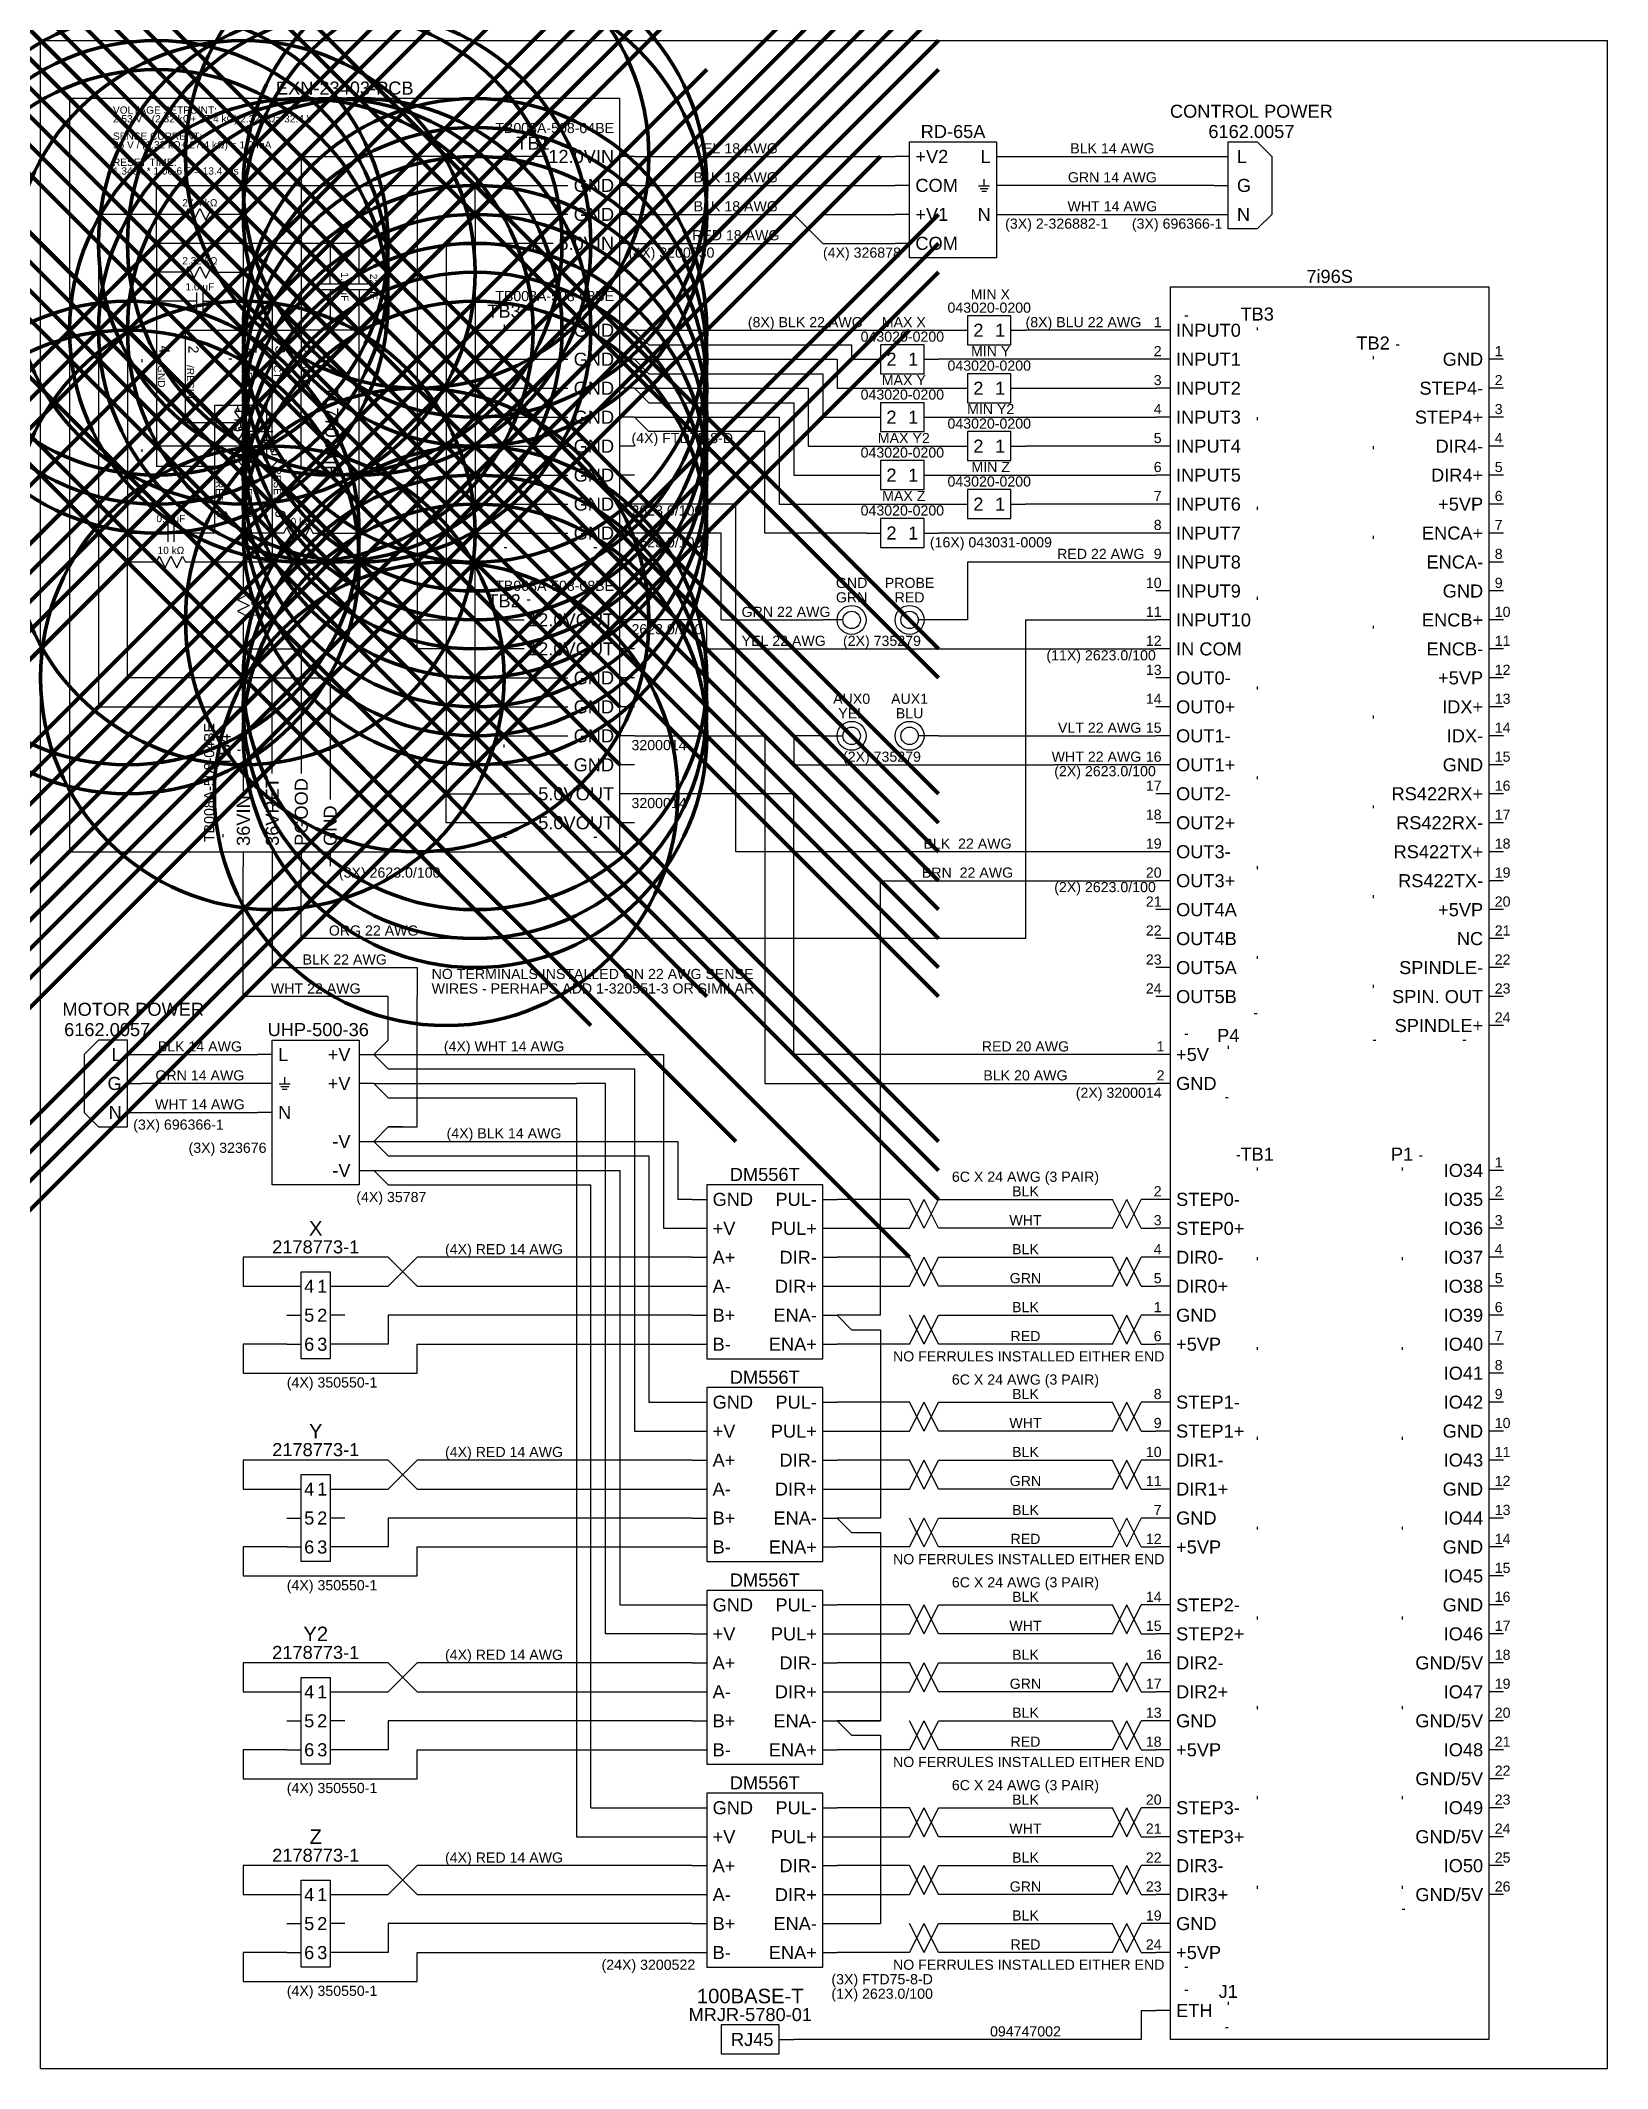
# Model space of a CAD drawing. Header units: inches. Extents: x 0 to 124, y 0 to 70.
# Drawn here: x 0 to 54.1, y 0 to 70 of the extents above; entities that cross this region are included whole.
import ezdxf
from ezdxf.enums import TextEntityAlignment as Align

# ---------------------------------------------------------------- set-up
doc = ezdxf.new("R2010")
doc.units = ezdxf.units.IN
doc.header["$MEASUREMENT"] = 0
doc.header["$PDMODE"] = 35
doc.header["$PDSIZE"] = 16
doc.linetypes.add('ACAD_ISO07W100', pattern=[3, 0, -3])
doc.layers.get('0').update_dxf_attribs({"lineweight": 25, "true_color": 0xffffff})
for name, color, linetype, lineweight, true_color in [('0connections', 32, 'Continuous', 25, 0xc05d00), ('0refdes', 3, 'Continuous', 25, 0x00ff00), ('temp', 254, 'Continuous', 25, 0xe6e6e6)]:
    doc.layers.add(name, color=color, linetype=linetype, lineweight=lineweight, true_color=true_color)
doc.styles.add('textstyle103', font='')
doc.styles.add('textstyle104', font='')
doc.styles.add('textstyle105', font='')
doc.styles.add('textstyle106', font='')
doc.styles.add('textstyle107', font='')
doc.styles.add('textstyle108', font='')
doc.styles.add('textstyle109', font='')
doc.styles.add('textstyle11', font='')
doc.styles.add('textstyle110', font='')
doc.styles.add('textstyle111', font='')
doc.styles.add('textstyle112', font='')
doc.styles.add('textstyle113', font='')
doc.styles.add('textstyle114', font='')
doc.styles.add('textstyle115', font='')
doc.styles.add('textstyle116', font='')
doc.styles.add('textstyle117', font='')
doc.styles.add('textstyle118', font='')
doc.styles.add('textstyle119', font='')
doc.styles.add('textstyle12', font='')
doc.styles.add('textstyle120', font='')
doc.styles.add('textstyle121', font='')
doc.styles.add('textstyle122', font='')
doc.styles.add('textstyle123', font='')
doc.styles.add('textstyle124', font='')
doc.styles.add('textstyle125', font='')
doc.styles.add('textstyle126', font='')
doc.styles.add('textstyle127', font='')
doc.styles.add('textstyle128', font='')
doc.styles.add('textstyle129', font='')
doc.styles.add('textstyle13', font='')
doc.styles.add('textstyle130', font='')
doc.styles.add('textstyle131', font='')
doc.styles.add('textstyle132', font='')
doc.styles.add('textstyle133', font='')
doc.styles.add('textstyle134', font='')
doc.styles.add('textstyle135', font='')
doc.styles.add('textstyle136', font='')
doc.styles.add('textstyle137', font='')
doc.styles.add('textstyle138', font='')
doc.styles.add('textstyle139', font='')
doc.styles.add('textstyle14', font='')
doc.styles.add('textstyle140', font='')
doc.styles.add('textstyle141', font='')
doc.styles.add('textstyle142', font='')
doc.styles.add('textstyle143', font='')
doc.styles.add('textstyle144', font='')
doc.styles.add('textstyle145', font='')
doc.styles.add('textstyle146', font='')
doc.styles.add('textstyle147', font='')
doc.styles.add('textstyle148', font='')
doc.styles.add('textstyle149', font='')
doc.styles.add('textstyle15', font='')
doc.styles.add('textstyle150', font='')
doc.styles.add('textstyle151', font='')
doc.styles.add('textstyle152', font='')
doc.styles.add('textstyle153', font='')
doc.styles.add('textstyle154', font='')
doc.styles.add('textstyle155', font='')
doc.styles.add('textstyle156', font='')
doc.styles.add('textstyle157', font='')
doc.styles.add('textstyle158', font='')
doc.styles.add('textstyle159', font='')
doc.styles.add('textstyle16', font='')
doc.styles.add('textstyle160', font='')
doc.styles.add('textstyle161', font='')
doc.styles.add('textstyle162', font='')
doc.styles.add('textstyle163', font='')
doc.styles.add('textstyle164', font='')
doc.styles.add('textstyle165', font='')
doc.styles.add('textstyle166', font='')
doc.styles.add('textstyle167', font='')
doc.styles.add('textstyle168', font='')
doc.styles.add('textstyle169', font='')
doc.styles.add('textstyle17', font='')
doc.styles.add('textstyle170', font='')
doc.styles.add('textstyle171', font='')
doc.styles.add('textstyle172', font='')
doc.styles.add('textstyle173', font='')
doc.styles.add('textstyle174', font='')
doc.styles.add('textstyle175', font='')
doc.styles.add('textstyle176', font='')
doc.styles.add('textstyle177', font='')
doc.styles.add('textstyle178', font='')
doc.styles.add('textstyle179', font='')
doc.styles.add('textstyle18', font='')
doc.styles.add('textstyle180', font='')
doc.styles.add('textstyle181', font='')
doc.styles.add('textstyle182', font='')
doc.styles.add('textstyle183', font='')
doc.styles.add('textstyle184', font='')
doc.styles.add('textstyle185', font='')
doc.styles.add('textstyle186', font='')
doc.styles.add('textstyle187', font='')
doc.styles.add('textstyle188', font='')
doc.styles.add('textstyle189', font='')
doc.styles.add('textstyle19', font='')
doc.styles.add('textstyle190', font='')
doc.styles.add('textstyle191', font='')
doc.styles.add('textstyle192', font='')
doc.styles.add('textstyle193', font='')
doc.styles.add('textstyle194', font='')
doc.styles.add('textstyle195', font='')
doc.styles.add('textstyle196', font='')
doc.styles.add('textstyle197', font='')
doc.styles.add('textstyle198', font='')
doc.styles.add('textstyle199', font='')
doc.styles.add('textstyle20', font='')
doc.styles.add('textstyle200', font='')
doc.styles.add('textstyle201', font='')
doc.styles.add('textstyle202', font='')
doc.styles.add('textstyle205', font='')
doc.styles.add('textstyle21', font='')
doc.styles.add('textstyle210', font='')
doc.styles.add('textstyle214', font='')
doc.styles.add('textstyle215', font='')
doc.styles.add('textstyle216', font='')
doc.styles.add('textstyle22', font='')
doc.styles.add('textstyle223', font='')
doc.styles.add('textstyle224', font='')
doc.styles.add('textstyle225', font='')
doc.styles.add('textstyle226', font='')
doc.styles.add('textstyle227', font='')
doc.styles.add('textstyle228', font='')
doc.styles.add('textstyle229', font='')
doc.styles.add('textstyle23', font='')
doc.styles.add('textstyle230', font='')
doc.styles.add('textstyle231', font='')
doc.styles.add('textstyle232', font='')
doc.styles.add('textstyle233', font='')
doc.styles.add('textstyle234', font='')
doc.styles.add('textstyle235', font='')
doc.styles.add('textstyle236', font='')
doc.styles.add('textstyle237', font='')
doc.styles.add('textstyle238', font='')
doc.styles.add('textstyle239', font='')
doc.styles.add('textstyle24', font='')
doc.styles.add('textstyle240', font='')
doc.styles.add('textstyle241', font='')
doc.styles.add('textstyle242', font='')
doc.styles.add('textstyle243', font='')
doc.styles.add('textstyle244', font='')
doc.styles.add('textstyle245', font='')
doc.styles.add('textstyle246', font='')
doc.styles.add('textstyle247', font='')
doc.styles.add('textstyle248', font='')
doc.styles.add('textstyle249', font='')
doc.styles.add('textstyle25', font='')
doc.styles.add('textstyle250', font='')
doc.styles.add('textstyle251', font='')
doc.styles.add('textstyle252', font='')
doc.styles.add('textstyle253', font='')
doc.styles.add('textstyle254', font='')
doc.styles.add('textstyle255', font='')
doc.styles.add('textstyle256', font='')
doc.styles.add('textstyle257', font='')
doc.styles.add('textstyle258', font='')
doc.styles.add('textstyle259', font='')
doc.styles.add('textstyle26', font='')
doc.styles.add('textstyle260', font='')
doc.styles.add('textstyle261', font='')
doc.styles.add('textstyle262', font='')
doc.styles.add('textstyle263', font='')
doc.styles.add('textstyle264', font='')
doc.styles.add('textstyle265', font='')
doc.styles.add('textstyle266', font='')
doc.styles.add('textstyle267', font='')
doc.styles.add('textstyle268', font='')
doc.styles.add('textstyle269', font='')
doc.styles.add('textstyle27', font='')
doc.styles.add('textstyle270', font='')
doc.styles.add('textstyle271', font='')
doc.styles.add('textstyle272', font='')
doc.styles.add('textstyle273', font='')
doc.styles.add('textstyle274', font='')
doc.styles.add('textstyle275', font='')
doc.styles.add('textstyle276', font='')
doc.styles.add('textstyle277', font='')
doc.styles.add('textstyle278', font='')
doc.styles.add('textstyle279', font='')
doc.styles.add('textstyle28', font='')
doc.styles.add('textstyle280', font='')
doc.styles.add('textstyle281', font='')
doc.styles.add('textstyle282', font='')
doc.styles.add('textstyle283', font='')
doc.styles.add('textstyle284', font='')
doc.styles.add('textstyle285', font='')
doc.styles.add('textstyle286', font='')
doc.styles.add('textstyle287', font='')
doc.styles.add('textstyle288', font='')
doc.styles.add('textstyle289', font='')
doc.styles.add('textstyle29', font='')
doc.styles.add('textstyle290', font='')
doc.styles.add('textstyle30', font='')
doc.styles.add('textstyle305', font='')
doc.styles.add('textstyle31', font='')
doc.styles.add('textstyle32', font='')
doc.styles.add('textstyle320', font='')
doc.styles.add('textstyle326', font='')
doc.styles.add('textstyle33', font='')
doc.styles.add('textstyle332', font='')
doc.styles.add('textstyle338', font='')
doc.styles.add('textstyle34', font='')
doc.styles.add('textstyle344', font='')
doc.styles.add('textstyle35', font='')
doc.styles.add('textstyle357', font='')
doc.styles.add('textstyle36', font='')
doc.styles.add('textstyle37', font='')
doc.styles.add('textstyle382', font='')
doc.styles.add('textstyle395', font='')
doc.styles.add('textstyle40', font='')
doc.styles.add('textstyle400', font='')
doc.styles.add('textstyle405', font='')
doc.styles.add('textstyle41', font='')
doc.styles.add('textstyle410', font='')
doc.styles.add('textstyle415', font='')
doc.styles.add('textstyle416', font='')
doc.styles.add('textstyle417', font='')
doc.styles.add('textstyle418', font='')
doc.styles.add('textstyle419', font='')
doc.styles.add('textstyle42', font='')
doc.styles.add('textstyle420', font='')
doc.styles.add('textstyle421', font='')
doc.styles.add('textstyle422', font='')
doc.styles.add('textstyle423', font='')
doc.styles.add('textstyle424', font='')
doc.styles.add('textstyle425', font='')
doc.styles.add('textstyle426', font='')
doc.styles.add('textstyle427', font='')
doc.styles.add('textstyle428', font='')
doc.styles.add('textstyle429', font='')
doc.styles.add('textstyle43', font='')
doc.styles.add('textstyle430', font='')
doc.styles.add('textstyle431', font='')
doc.styles.add('textstyle432', font='')
doc.styles.add('textstyle433', font='')
doc.styles.add('textstyle434', font='')
doc.styles.add('textstyle435', font='')
doc.styles.add('textstyle436', font='')
doc.styles.add('textstyle437', font='')
doc.styles.add('textstyle438', font='')
doc.styles.add('textstyle439', font='')
doc.styles.add('textstyle44', font='')
doc.styles.add('textstyle440', font='')
doc.styles.add('textstyle441', font='')
doc.styles.add('textstyle442', font='')
doc.styles.add('textstyle443', font='')
doc.styles.add('textstyle444', font='')
doc.styles.add('textstyle445', font='')
doc.styles.add('textstyle446', font='')
doc.styles.add('textstyle447', font='')
doc.styles.add('textstyle448', font='')
doc.styles.add('textstyle449', font='')
doc.styles.add('textstyle45', font='')
doc.styles.add('textstyle450', font='')
doc.styles.add('textstyle451', font='')
doc.styles.add('textstyle452', font='')
doc.styles.add('textstyle453', font='')
doc.styles.add('textstyle454', font='')
doc.styles.add('textstyle455', font='')
doc.styles.add('textstyle456', font='')
doc.styles.add('textstyle457', font='')
doc.styles.add('textstyle458', font='')
doc.styles.add('textstyle459', font='')
doc.styles.add('textstyle46', font='')
doc.styles.add('textstyle460', font='')
doc.styles.add('textstyle461', font='')
doc.styles.add('textstyle462', font='')
doc.styles.add('textstyle463', font='')
doc.styles.add('textstyle464', font='')
doc.styles.add('textstyle465', font='')
doc.styles.add('textstyle466', font='')
doc.styles.add('textstyle467', font='')
doc.styles.add('textstyle468', font='')
doc.styles.add('textstyle469', font='')
doc.styles.add('textstyle47', font='')
doc.styles.add('textstyle470', font='')
doc.styles.add('textstyle471', font='')
doc.styles.add('textstyle472', font='')
doc.styles.add('textstyle473', font='')
doc.styles.add('textstyle474', font='')
doc.styles.add('textstyle475', font='')
doc.styles.add('textstyle476', font='')
doc.styles.add('textstyle477', font='')
doc.styles.add('textstyle478', font='')
doc.styles.add('textstyle479', font='')
doc.styles.add('textstyle48', font='')
doc.styles.add('textstyle480', font='')
doc.styles.add('textstyle481', font='')
doc.styles.add('textstyle482', font='')
doc.styles.add('textstyle483', font='')
doc.styles.add('textstyle49', font='')
doc.styles.add('textstyle498', font='')
doc.styles.add('textstyle499', font='')
doc.styles.add('textstyle50', font='')
doc.styles.add('textstyle500', font='')
doc.styles.add('textstyle501', font='')
doc.styles.add('textstyle502', font='')
doc.styles.add('textstyle503', font='')
doc.styles.add('textstyle504', font='')
doc.styles.add('textstyle505', font='')
doc.styles.add('textstyle506', font='')
doc.styles.add('textstyle507', font='')
doc.styles.add('textstyle508', font='')
doc.styles.add('textstyle509', font='')
doc.styles.add('textstyle51', font='')
doc.styles.add('textstyle510', font='')
doc.styles.add('textstyle511', font='')
doc.styles.add('textstyle512', font='')
doc.styles.add('textstyle513', font='')
doc.styles.add('textstyle514', font='')
doc.styles.add('textstyle515', font='')
doc.styles.add('textstyle516', font='')
doc.styles.add('textstyle517', font='')
doc.styles.add('textstyle518', font='')
doc.styles.add('textstyle519', font='')
doc.styles.add('textstyle52', font='')
doc.styles.add('textstyle520', font='')
doc.styles.add('textstyle521', font='')
doc.styles.add('textstyle522', font='')
doc.styles.add('textstyle523', font='')
doc.styles.add('textstyle524', font='')
doc.styles.add('textstyle525', font='')
doc.styles.add('textstyle526', font='')
doc.styles.add('textstyle527', font='')
doc.styles.add('textstyle528', font='')
doc.styles.add('textstyle529', font='')
doc.styles.add('textstyle53', font='')
doc.styles.add('textstyle530', font='')
doc.styles.add('textstyle531', font='')
doc.styles.add('textstyle532', font='')
doc.styles.add('textstyle533', font='')
doc.styles.add('textstyle534', font='')
doc.styles.add('textstyle535', font='')
doc.styles.add('textstyle536', font='')
doc.styles.add('textstyle537', font='')
doc.styles.add('textstyle538', font='')
doc.styles.add('textstyle539', font='')
doc.styles.add('textstyle54', font='')
doc.styles.add('textstyle540', font='')
doc.styles.add('textstyle541', font='')
doc.styles.add('textstyle542', font='')
doc.styles.add('textstyle543', font='')
doc.styles.add('textstyle544', font='')
doc.styles.add('textstyle545', font='')
doc.styles.add('textstyle546', font='')
doc.styles.add('textstyle547', font='')
doc.styles.add('textstyle548', font='')
doc.styles.add('textstyle549', font='')
doc.styles.add('textstyle55', font='')
doc.styles.add('textstyle550', font='')
doc.styles.add('textstyle551', font='')
doc.styles.add('textstyle552', font='')
doc.styles.add('textstyle553', font='')
doc.styles.add('textstyle554', font='')
doc.styles.add('textstyle555', font='')
doc.styles.add('textstyle556', font='')
doc.styles.add('textstyle557', font='')
doc.styles.add('textstyle558', font='')
doc.styles.add('textstyle559', font='')
doc.styles.add('textstyle56', font='')
doc.styles.add('textstyle560', font='')
doc.styles.add('textstyle561', font='')
doc.styles.add('textstyle57', font='')
doc.styles.add('textstyle58', font='')
doc.styles.add('textstyle59', font='')
doc.styles.add('textstyle60', font='')
doc.styles.add('textstyle61', font='')
doc.styles.add('textstyle62', font='')
doc.styles.add('textstyle625', font='')
doc.styles.add('textstyle626', font='')
doc.styles.add('textstyle627', font='')
doc.styles.add('textstyle63', font='')
doc.styles.add('textstyle632', font='')
doc.styles.add('textstyle633', font='')
doc.styles.add('textstyle634', font='')
doc.styles.add('textstyle635', font='')
doc.styles.add('textstyle636', font='')
doc.styles.add('textstyle637', font='')
doc.styles.add('textstyle638', font='')
doc.styles.add('textstyle639', font='')
doc.styles.add('textstyle64', font='')
doc.styles.add('textstyle640', font='')
doc.styles.add('textstyle643', font='')
doc.styles.add('textstyle644', font='')
doc.styles.add('textstyle645', font='')
doc.styles.add('textstyle646', font='')
doc.styles.add('textstyle647', font='')
doc.styles.add('textstyle648', font='')
doc.styles.add('textstyle649', font='')
doc.styles.add('textstyle65', font='')
doc.styles.add('textstyle650', font='')
doc.styles.add('textstyle651', font='')
doc.styles.add('textstyle652', font='')
doc.styles.add('textstyle653', font='')
doc.styles.add('textstyle654', font='')
doc.styles.add('textstyle655', font='')
doc.styles.add('textstyle656', font='')
doc.styles.add('textstyle657', font='')
doc.styles.add('textstyle658', font='')
doc.styles.add('textstyle659', font='')
doc.styles.add('textstyle66', font='')
doc.styles.add('textstyle660', font='')
doc.styles.add('textstyle661', font='')
doc.styles.add('textstyle662', font='')
doc.styles.add('textstyle663', font='')
doc.styles.add('textstyle664', font='')
doc.styles.add('textstyle665', font='')
doc.styles.add('textstyle666', font='')
doc.styles.add('textstyle667', font='')
doc.styles.add('textstyle668', font='')
doc.styles.add('textstyle669', font='')
doc.styles.add('textstyle67', font='')
doc.styles.add('textstyle670', font='')
doc.styles.add('textstyle671', font='')
doc.styles.add('textstyle68', font='')
doc.styles.add('textstyle69', font='')
doc.styles.add('textstyle70', font='')
doc.styles.add('textstyle71', font='')
doc.styles.add('textstyle72', font='')
doc.styles.add('textstyle73', font='')
doc.styles.add('textstyle74', font='')
doc.styles.add('textstyle75', font='')
doc.styles.add('textstyle76', font='')
doc.styles.add('textstyle77', font='')
doc.styles.add('textstyle78', font='')
doc.styles.add('textstyle79', font='')
doc.styles.add('textstyle80', font='')
doc.styles.add('textstyle81', font='')
doc.styles.add('textstyle82', font='')
doc.styles.add('textstyle83', font='')
doc.styles.add('textstyle90', font='')
doc.styles.add('textstyle91', font='')
doc.styles.add('textstyle92', font='')
doc.styles.add('textstyle93', font='')
doc.styles.add('textstyle94', font='')
doc.styles.add('textstyle95', font='')
doc.styles.add('textstyle96', font='')
doc.styles.add('textstyle97', font='')
doc.styles.get('textstyle103').set_extended_font_data('Arial')
doc.styles.get('textstyle104').set_extended_font_data('Arial')
doc.styles.get('textstyle105').set_extended_font_data('Arial')
doc.styles.get('textstyle106').set_extended_font_data('Arial')
doc.styles.get('textstyle107').set_extended_font_data('Arial')
doc.styles.get('textstyle108').set_extended_font_data('Arial')
doc.styles.get('textstyle109').set_extended_font_data('Arial')
doc.styles.get('textstyle11').set_extended_font_data('Arial')
doc.styles.get('textstyle110').set_extended_font_data('Arial')
doc.styles.get('textstyle111').set_extended_font_data('Arial')
doc.styles.get('textstyle112').set_extended_font_data('Arial')
doc.styles.get('textstyle113').set_extended_font_data('Arial')
doc.styles.get('textstyle114').set_extended_font_data('Arial')
doc.styles.get('textstyle115').set_extended_font_data('Arial')
doc.styles.get('textstyle116').set_extended_font_data('Arial')
doc.styles.get('textstyle117').set_extended_font_data('Arial')
doc.styles.get('textstyle118').set_extended_font_data('Arial')
doc.styles.get('textstyle119').set_extended_font_data('Arial')
doc.styles.get('textstyle12').set_extended_font_data('Arial')
doc.styles.get('textstyle120').set_extended_font_data('Arial')
doc.styles.get('textstyle121').set_extended_font_data('Arial')
doc.styles.get('textstyle122').set_extended_font_data('Arial')
doc.styles.get('textstyle123').set_extended_font_data('Arial')
doc.styles.get('textstyle124').set_extended_font_data('Arial')
doc.styles.get('textstyle125').set_extended_font_data('Arial')
doc.styles.get('textstyle126').set_extended_font_data('Arial')
doc.styles.get('textstyle127').set_extended_font_data('Arial')
doc.styles.get('textstyle128').set_extended_font_data('Arial')
doc.styles.get('textstyle129').set_extended_font_data('Arial')
doc.styles.get('textstyle13').set_extended_font_data('Arial')
doc.styles.get('textstyle130').set_extended_font_data('Arial')
doc.styles.get('textstyle131').set_extended_font_data('Arial')
doc.styles.get('textstyle132').set_extended_font_data('Arial')
doc.styles.get('textstyle133').set_extended_font_data('Arial')
doc.styles.get('textstyle134').set_extended_font_data('Arial')
doc.styles.get('textstyle135').set_extended_font_data('Arial')
doc.styles.get('textstyle136').set_extended_font_data('Arial')
doc.styles.get('textstyle137').set_extended_font_data('Arial')
doc.styles.get('textstyle138').set_extended_font_data('Arial')
doc.styles.get('textstyle139').set_extended_font_data('Arial')
doc.styles.get('textstyle14').set_extended_font_data('Arial')
doc.styles.get('textstyle140').set_extended_font_data('Arial')
doc.styles.get('textstyle141').set_extended_font_data('Arial')
doc.styles.get('textstyle142').set_extended_font_data('Arial')
doc.styles.get('textstyle143').set_extended_font_data('Arial')
doc.styles.get('textstyle144').set_extended_font_data('Arial')
doc.styles.get('textstyle145').set_extended_font_data('Arial')
doc.styles.get('textstyle146').set_extended_font_data('Arial')
doc.styles.get('textstyle147').set_extended_font_data('Arial')
doc.styles.get('textstyle148').set_extended_font_data('Arial')
doc.styles.get('textstyle149').set_extended_font_data('Arial')
doc.styles.get('textstyle15').set_extended_font_data('Arial')
doc.styles.get('textstyle150').set_extended_font_data('Arial')
doc.styles.get('textstyle151').set_extended_font_data('Arial')
doc.styles.get('textstyle152').set_extended_font_data('Arial')
doc.styles.get('textstyle153').set_extended_font_data('Arial')
doc.styles.get('textstyle154').set_extended_font_data('Arial')
doc.styles.get('textstyle155').set_extended_font_data('Arial')
doc.styles.get('textstyle156').set_extended_font_data('Arial')
doc.styles.get('textstyle157').set_extended_font_data('Arial')
doc.styles.get('textstyle158').set_extended_font_data('Arial')
doc.styles.get('textstyle159').set_extended_font_data('Arial')
doc.styles.get('textstyle16').set_extended_font_data('Arial')
doc.styles.get('textstyle160').set_extended_font_data('Arial')
doc.styles.get('textstyle161').set_extended_font_data('Arial')
doc.styles.get('textstyle162').set_extended_font_data('Arial')
doc.styles.get('textstyle163').set_extended_font_data('Arial')
doc.styles.get('textstyle164').set_extended_font_data('Arial')
doc.styles.get('textstyle165').set_extended_font_data('Arial')
doc.styles.get('textstyle166').set_extended_font_data('Arial')
doc.styles.get('textstyle167').set_extended_font_data('Arial')
doc.styles.get('textstyle168').set_extended_font_data('Arial')
doc.styles.get('textstyle169').set_extended_font_data('Arial')
doc.styles.get('textstyle17').set_extended_font_data('Arial')
doc.styles.get('textstyle170').set_extended_font_data('Arial')
doc.styles.get('textstyle171').set_extended_font_data('Arial')
doc.styles.get('textstyle172').set_extended_font_data('Arial')
doc.styles.get('textstyle173').set_extended_font_data('Arial')
doc.styles.get('textstyle174').set_extended_font_data('Arial')
doc.styles.get('textstyle175').set_extended_font_data('Arial')
doc.styles.get('textstyle176').set_extended_font_data('Arial')
doc.styles.get('textstyle177').set_extended_font_data('Arial')
doc.styles.get('textstyle178').set_extended_font_data('Arial')
doc.styles.get('textstyle179').set_extended_font_data('Arial')
doc.styles.get('textstyle18').set_extended_font_data('Arial')
doc.styles.get('textstyle180').set_extended_font_data('Arial')
doc.styles.get('textstyle181').set_extended_font_data('Arial')
doc.styles.get('textstyle182').set_extended_font_data('Arial')
doc.styles.get('textstyle183').set_extended_font_data('Arial')
doc.styles.get('textstyle184').set_extended_font_data('Arial')
doc.styles.get('textstyle185').set_extended_font_data('Arial')
doc.styles.get('textstyle186').set_extended_font_data('Arial')
doc.styles.get('textstyle187').set_extended_font_data('Arial')
doc.styles.get('textstyle188').set_extended_font_data('Arial')
doc.styles.get('textstyle189').set_extended_font_data('Arial')
doc.styles.get('textstyle19').set_extended_font_data('Arial')
doc.styles.get('textstyle190').set_extended_font_data('Arial')
doc.styles.get('textstyle191').set_extended_font_data('Arial')
doc.styles.get('textstyle192').set_extended_font_data('Arial')
doc.styles.get('textstyle193').set_extended_font_data('Arial')
doc.styles.get('textstyle194').set_extended_font_data('Arial')
doc.styles.get('textstyle195').set_extended_font_data('Arial')
doc.styles.get('textstyle196').set_extended_font_data('Arial')
doc.styles.get('textstyle197').set_extended_font_data('Arial')
doc.styles.get('textstyle198').set_extended_font_data('Arial')
doc.styles.get('textstyle199').set_extended_font_data('Arial')
doc.styles.get('textstyle20').set_extended_font_data('Arial')
doc.styles.get('textstyle200').set_extended_font_data('Arial')
doc.styles.get('textstyle201').set_extended_font_data('Arial')
doc.styles.get('textstyle202').set_extended_font_data('Arial')
doc.styles.get('textstyle205').set_extended_font_data('Arial')
doc.styles.get('textstyle21').set_extended_font_data('Arial')
doc.styles.get('textstyle210').set_extended_font_data('Arial')
doc.styles.get('textstyle214').set_extended_font_data('Arial')
doc.styles.get('textstyle215').set_extended_font_data('Arial')
doc.styles.get('textstyle216').set_extended_font_data('Arial')
doc.styles.get('textstyle22').set_extended_font_data('Arial')
doc.styles.get('textstyle223').set_extended_font_data('Arial')
doc.styles.get('textstyle224').set_extended_font_data('Arial')
doc.styles.get('textstyle225').set_extended_font_data('Arial')
doc.styles.get('textstyle226').set_extended_font_data('Arial')
doc.styles.get('textstyle227').set_extended_font_data('Arial')
doc.styles.get('textstyle228').set_extended_font_data('Arial')
doc.styles.get('textstyle229').set_extended_font_data('Arial')
doc.styles.get('textstyle23').set_extended_font_data('Arial')
doc.styles.get('textstyle230').set_extended_font_data('Arial')
doc.styles.get('textstyle231').set_extended_font_data('Arial')
doc.styles.get('textstyle232').set_extended_font_data('Arial')
doc.styles.get('textstyle233').set_extended_font_data('Arial')
doc.styles.get('textstyle234').set_extended_font_data('Arial')
doc.styles.get('textstyle235').set_extended_font_data('Arial')
doc.styles.get('textstyle236').set_extended_font_data('Arial')
doc.styles.get('textstyle237').set_extended_font_data('Arial')
doc.styles.get('textstyle238').set_extended_font_data('Arial')
doc.styles.get('textstyle239').set_extended_font_data('Arial')
doc.styles.get('textstyle24').set_extended_font_data('Arial')
doc.styles.get('textstyle240').set_extended_font_data('Arial')
doc.styles.get('textstyle241').set_extended_font_data('Arial')
doc.styles.get('textstyle242').set_extended_font_data('Arial')
doc.styles.get('textstyle243').set_extended_font_data('Arial')
doc.styles.get('textstyle244').set_extended_font_data('Arial')
doc.styles.get('textstyle245').set_extended_font_data('Arial')
doc.styles.get('textstyle246').set_extended_font_data('Arial')
doc.styles.get('textstyle247').set_extended_font_data('Arial')
doc.styles.get('textstyle248').set_extended_font_data('Arial')
doc.styles.get('textstyle249').set_extended_font_data('Arial')
doc.styles.get('textstyle25').set_extended_font_data('Arial')
doc.styles.get('textstyle250').set_extended_font_data('Arial')
doc.styles.get('textstyle251').set_extended_font_data('Arial')
doc.styles.get('textstyle252').set_extended_font_data('Arial')
doc.styles.get('textstyle253').set_extended_font_data('Arial')
doc.styles.get('textstyle254').set_extended_font_data('Arial')
doc.styles.get('textstyle255').set_extended_font_data('Arial')
doc.styles.get('textstyle256').set_extended_font_data('Arial')
doc.styles.get('textstyle257').set_extended_font_data('Arial')
doc.styles.get('textstyle258').set_extended_font_data('Arial')
doc.styles.get('textstyle259').set_extended_font_data('Arial')
doc.styles.get('textstyle26').set_extended_font_data('Arial')
doc.styles.get('textstyle260').set_extended_font_data('Arial')
doc.styles.get('textstyle261').set_extended_font_data('Arial')
doc.styles.get('textstyle262').set_extended_font_data('Arial')
doc.styles.get('textstyle263').set_extended_font_data('Arial')
doc.styles.get('textstyle264').set_extended_font_data('Arial')
doc.styles.get('textstyle265').set_extended_font_data('Arial')
doc.styles.get('textstyle266').set_extended_font_data('Arial')
doc.styles.get('textstyle267').set_extended_font_data('Arial')
doc.styles.get('textstyle268').set_extended_font_data('Arial')
doc.styles.get('textstyle269').set_extended_font_data('Arial')
doc.styles.get('textstyle27').set_extended_font_data('Arial')
doc.styles.get('textstyle270').set_extended_font_data('Arial')
doc.styles.get('textstyle271').set_extended_font_data('Arial')
doc.styles.get('textstyle272').set_extended_font_data('Arial')
doc.styles.get('textstyle273').set_extended_font_data('Arial')
doc.styles.get('textstyle274').set_extended_font_data('Arial')
doc.styles.get('textstyle275').set_extended_font_data('Arial')
doc.styles.get('textstyle276').set_extended_font_data('Arial')
doc.styles.get('textstyle277').set_extended_font_data('Arial')
doc.styles.get('textstyle278').set_extended_font_data('Arial')
doc.styles.get('textstyle279').set_extended_font_data('Arial')
doc.styles.get('textstyle28').set_extended_font_data('Arial')
doc.styles.get('textstyle280').set_extended_font_data('Arial')
doc.styles.get('textstyle281').set_extended_font_data('Arial')
doc.styles.get('textstyle282').set_extended_font_data('Arial')
doc.styles.get('textstyle283').set_extended_font_data('Arial')
doc.styles.get('textstyle284').set_extended_font_data('Arial')
doc.styles.get('textstyle285').set_extended_font_data('Arial')
doc.styles.get('textstyle286').set_extended_font_data('Arial')
doc.styles.get('textstyle287').set_extended_font_data('Arial')
doc.styles.get('textstyle288').set_extended_font_data('Arial')
doc.styles.get('textstyle289').set_extended_font_data('Arial')
doc.styles.get('textstyle29').set_extended_font_data('Arial')
doc.styles.get('textstyle290').set_extended_font_data('Arial')
doc.styles.get('textstyle30').set_extended_font_data('Arial')
doc.styles.get('textstyle305').set_extended_font_data('Arial')
doc.styles.get('textstyle31').set_extended_font_data('Arial')
doc.styles.get('textstyle32').set_extended_font_data('Arial')
doc.styles.get('textstyle320').set_extended_font_data('Arial')
doc.styles.get('textstyle326').set_extended_font_data('Arial')
doc.styles.get('textstyle33').set_extended_font_data('Arial')
doc.styles.get('textstyle332').set_extended_font_data('Arial')
doc.styles.get('textstyle338').set_extended_font_data('Arial')
doc.styles.get('textstyle34').set_extended_font_data('Arial')
doc.styles.get('textstyle344').set_extended_font_data('Arial')
doc.styles.get('textstyle35').set_extended_font_data('Arial')
doc.styles.get('textstyle357').set_extended_font_data('Arial')
doc.styles.get('textstyle36').set_extended_font_data('Arial')
doc.styles.get('textstyle37').set_extended_font_data('Arial')
doc.styles.get('textstyle382').set_extended_font_data('Arial')
doc.styles.get('textstyle395').set_extended_font_data('Arial')
doc.styles.get('textstyle40').set_extended_font_data('Arial')
doc.styles.get('textstyle400').set_extended_font_data('Arial')
doc.styles.get('textstyle405').set_extended_font_data('Arial')
doc.styles.get('textstyle41').set_extended_font_data('Arial')
doc.styles.get('textstyle410').set_extended_font_data('Arial')
doc.styles.get('textstyle415').set_extended_font_data('Arial')
doc.styles.get('textstyle416').set_extended_font_data('Arial')
doc.styles.get('textstyle417').set_extended_font_data('Arial')
doc.styles.get('textstyle418').set_extended_font_data('Arial')
doc.styles.get('textstyle419').set_extended_font_data('Arial')
doc.styles.get('textstyle42').set_extended_font_data('Arial')
doc.styles.get('textstyle420').set_extended_font_data('Arial')
doc.styles.get('textstyle421').set_extended_font_data('Arial')
doc.styles.get('textstyle422').set_extended_font_data('Arial')
doc.styles.get('textstyle423').set_extended_font_data('Arial')
doc.styles.get('textstyle424').set_extended_font_data('Arial')
doc.styles.get('textstyle425').set_extended_font_data('Arial')
doc.styles.get('textstyle426').set_extended_font_data('Arial')
doc.styles.get('textstyle427').set_extended_font_data('Arial')
doc.styles.get('textstyle428').set_extended_font_data('Arial')
doc.styles.get('textstyle429').set_extended_font_data('Arial')
doc.styles.get('textstyle43').set_extended_font_data('Arial')
doc.styles.get('textstyle430').set_extended_font_data('Arial')
doc.styles.get('textstyle431').set_extended_font_data('Arial')
doc.styles.get('textstyle432').set_extended_font_data('Arial')
doc.styles.get('textstyle433').set_extended_font_data('Arial')
doc.styles.get('textstyle434').set_extended_font_data('Arial')
doc.styles.get('textstyle435').set_extended_font_data('Arial')
doc.styles.get('textstyle436').set_extended_font_data('Arial')
doc.styles.get('textstyle437').set_extended_font_data('Arial')
doc.styles.get('textstyle438').set_extended_font_data('Arial')
doc.styles.get('textstyle439').set_extended_font_data('Arial')
doc.styles.get('textstyle44').set_extended_font_data('Arial')
doc.styles.get('textstyle440').set_extended_font_data('Arial')
doc.styles.get('textstyle441').set_extended_font_data('Arial')
doc.styles.get('textstyle442').set_extended_font_data('Arial')
doc.styles.get('textstyle443').set_extended_font_data('Arial')
doc.styles.get('textstyle444').set_extended_font_data('Arial')
doc.styles.get('textstyle445').set_extended_font_data('Arial')
doc.styles.get('textstyle446').set_extended_font_data('Arial')
doc.styles.get('textstyle447').set_extended_font_data('Arial')
doc.styles.get('textstyle448').set_extended_font_data('Arial')
doc.styles.get('textstyle449').set_extended_font_data('Arial')
doc.styles.get('textstyle45').set_extended_font_data('Arial')
doc.styles.get('textstyle450').set_extended_font_data('Arial')
doc.styles.get('textstyle451').set_extended_font_data('Arial')
doc.styles.get('textstyle452').set_extended_font_data('Arial')
doc.styles.get('textstyle453').set_extended_font_data('Arial')
doc.styles.get('textstyle454').set_extended_font_data('Arial')
doc.styles.get('textstyle455').set_extended_font_data('Arial')
doc.styles.get('textstyle456').set_extended_font_data('Arial')
doc.styles.get('textstyle457').set_extended_font_data('Arial')
doc.styles.get('textstyle458').set_extended_font_data('Arial')
doc.styles.get('textstyle459').set_extended_font_data('Arial')
doc.styles.get('textstyle46').set_extended_font_data('Arial')
doc.styles.get('textstyle460').set_extended_font_data('Arial')
doc.styles.get('textstyle461').set_extended_font_data('Arial')
doc.styles.get('textstyle462').set_extended_font_data('Arial')
doc.styles.get('textstyle463').set_extended_font_data('Arial')
doc.styles.get('textstyle464').set_extended_font_data('Arial')
doc.styles.get('textstyle465').set_extended_font_data('Arial')
doc.styles.get('textstyle466').set_extended_font_data('Arial')
doc.styles.get('textstyle467').set_extended_font_data('Arial')
doc.styles.get('textstyle468').set_extended_font_data('Arial')
doc.styles.get('textstyle469').set_extended_font_data('Arial')
doc.styles.get('textstyle47').set_extended_font_data('Arial')
doc.styles.get('textstyle470').set_extended_font_data('Arial')
doc.styles.get('textstyle471').set_extended_font_data('Arial')
doc.styles.get('textstyle472').set_extended_font_data('Arial')
doc.styles.get('textstyle473').set_extended_font_data('Arial')
doc.styles.get('textstyle474').set_extended_font_data('Arial')
doc.styles.get('textstyle475').set_extended_font_data('Arial')
doc.styles.get('textstyle476').set_extended_font_data('Arial')
doc.styles.get('textstyle477').set_extended_font_data('Arial')
doc.styles.get('textstyle478').set_extended_font_data('Arial')
doc.styles.get('textstyle479').set_extended_font_data('Arial')
doc.styles.get('textstyle48').set_extended_font_data('Arial')
doc.styles.get('textstyle480').set_extended_font_data('Arial')
doc.styles.get('textstyle481').set_extended_font_data('Arial')
doc.styles.get('textstyle482').set_extended_font_data('Arial')
doc.styles.get('textstyle483').set_extended_font_data('Arial')
doc.styles.get('textstyle49').set_extended_font_data('Arial')
doc.styles.get('textstyle498').set_extended_font_data('Arial')
doc.styles.get('textstyle499').set_extended_font_data('Arial')
doc.styles.get('textstyle50').set_extended_font_data('Arial')
doc.styles.get('textstyle500').set_extended_font_data('Arial')
doc.styles.get('textstyle501').set_extended_font_data('Arial')
doc.styles.get('textstyle502').set_extended_font_data('Arial')
doc.styles.get('textstyle503').set_extended_font_data('Arial')
doc.styles.get('textstyle504').set_extended_font_data('Arial')
doc.styles.get('textstyle505').set_extended_font_data('Arial')
doc.styles.get('textstyle506').set_extended_font_data('Arial')
doc.styles.get('textstyle507').set_extended_font_data('Arial')
doc.styles.get('textstyle508').set_extended_font_data('Arial')
doc.styles.get('textstyle509').set_extended_font_data('Arial')
doc.styles.get('textstyle51').set_extended_font_data('Arial')
doc.styles.get('textstyle510').set_extended_font_data('Arial')
doc.styles.get('textstyle511').set_extended_font_data('Arial')
doc.styles.get('textstyle512').set_extended_font_data('Arial')
doc.styles.get('textstyle513').set_extended_font_data('Arial')
doc.styles.get('textstyle514').set_extended_font_data('Arial')
doc.styles.get('textstyle515').set_extended_font_data('Arial')
doc.styles.get('textstyle516').set_extended_font_data('Arial')
doc.styles.get('textstyle517').set_extended_font_data('Arial')
doc.styles.get('textstyle518').set_extended_font_data('Arial')
doc.styles.get('textstyle519').set_extended_font_data('Arial')
doc.styles.get('textstyle52').set_extended_font_data('Arial')
doc.styles.get('textstyle520').set_extended_font_data('Arial')
doc.styles.get('textstyle521').set_extended_font_data('Arial')
doc.styles.get('textstyle522').set_extended_font_data('Arial')
doc.styles.get('textstyle523').set_extended_font_data('Arial')
doc.styles.get('textstyle524').set_extended_font_data('Arial')
doc.styles.get('textstyle525').set_extended_font_data('Arial')
doc.styles.get('textstyle526').set_extended_font_data('Arial')
doc.styles.get('textstyle527').set_extended_font_data('Arial')
doc.styles.get('textstyle528').set_extended_font_data('Arial')
doc.styles.get('textstyle529').set_extended_font_data('Arial')
doc.styles.get('textstyle53').set_extended_font_data('Arial')
doc.styles.get('textstyle530').set_extended_font_data('Arial')
doc.styles.get('textstyle531').set_extended_font_data('Arial')
doc.styles.get('textstyle532').set_extended_font_data('Arial')
doc.styles.get('textstyle533').set_extended_font_data('Arial')
doc.styles.get('textstyle534').set_extended_font_data('Arial')
doc.styles.get('textstyle535').set_extended_font_data('Arial')
doc.styles.get('textstyle536').set_extended_font_data('Arial')
doc.styles.get('textstyle537').set_extended_font_data('Arial')
doc.styles.get('textstyle538').set_extended_font_data('Arial')
doc.styles.get('textstyle539').set_extended_font_data('Arial')
doc.styles.get('textstyle54').set_extended_font_data('Arial')
doc.styles.get('textstyle540').set_extended_font_data('Arial')
doc.styles.get('textstyle541').set_extended_font_data('Arial')
doc.styles.get('textstyle542').set_extended_font_data('Arial')
doc.styles.get('textstyle543').set_extended_font_data('Arial')
doc.styles.get('textstyle544').set_extended_font_data('Arial')
doc.styles.get('textstyle545').set_extended_font_data('Arial')
doc.styles.get('textstyle546').set_extended_font_data('Arial')
doc.styles.get('textstyle547').set_extended_font_data('Arial')
doc.styles.get('textstyle548').set_extended_font_data('Arial')
doc.styles.get('textstyle549').set_extended_font_data('Arial')
doc.styles.get('textstyle55').set_extended_font_data('Arial')
doc.styles.get('textstyle550').set_extended_font_data('Arial')
doc.styles.get('textstyle551').set_extended_font_data('Arial')
doc.styles.get('textstyle552').set_extended_font_data('Arial')
doc.styles.get('textstyle553').set_extended_font_data('Arial')
doc.styles.get('textstyle554').set_extended_font_data('Arial')
doc.styles.get('textstyle555').set_extended_font_data('Arial')
doc.styles.get('textstyle556').set_extended_font_data('Arial')
doc.styles.get('textstyle557').set_extended_font_data('Arial')
doc.styles.get('textstyle558').set_extended_font_data('Arial')
doc.styles.get('textstyle559').set_extended_font_data('Arial')
doc.styles.get('textstyle56').set_extended_font_data('Arial')
doc.styles.get('textstyle560').set_extended_font_data('Arial')
doc.styles.get('textstyle561').set_extended_font_data('Arial')
doc.styles.get('textstyle57').set_extended_font_data('Arial')
doc.styles.get('textstyle58').set_extended_font_data('Arial')
doc.styles.get('textstyle59').set_extended_font_data('Arial')
doc.styles.get('textstyle60').set_extended_font_data('Arial')
doc.styles.get('textstyle61').set_extended_font_data('Arial')
doc.styles.get('textstyle62').set_extended_font_data('Arial')
doc.styles.get('textstyle625').set_extended_font_data('Arial')
doc.styles.get('textstyle626').set_extended_font_data('Arial')
doc.styles.get('textstyle627').set_extended_font_data('Arial')
doc.styles.get('textstyle63').set_extended_font_data('Arial')
doc.styles.get('textstyle632').set_extended_font_data('Arial')
doc.styles.get('textstyle633').set_extended_font_data('Arial')
doc.styles.get('textstyle634').set_extended_font_data('Arial')
doc.styles.get('textstyle635').set_extended_font_data('Arial')
doc.styles.get('textstyle636').set_extended_font_data('Arial')
doc.styles.get('textstyle637').set_extended_font_data('Arial')
doc.styles.get('textstyle638').set_extended_font_data('Arial')
doc.styles.get('textstyle639').set_extended_font_data('Arial')
doc.styles.get('textstyle64').set_extended_font_data('Arial')
doc.styles.get('textstyle640').set_extended_font_data('Arial')
doc.styles.get('textstyle643').set_extended_font_data('Arial')
doc.styles.get('textstyle644').set_extended_font_data('Arial')
doc.styles.get('textstyle645').set_extended_font_data('Arial')
doc.styles.get('textstyle646').set_extended_font_data('Arial')
doc.styles.get('textstyle647').set_extended_font_data('Arial')
doc.styles.get('textstyle648').set_extended_font_data('Arial')
doc.styles.get('textstyle649').set_extended_font_data('Arial')
doc.styles.get('textstyle65').set_extended_font_data('Arial')
doc.styles.get('textstyle650').set_extended_font_data('Arial')
doc.styles.get('textstyle651').set_extended_font_data('Arial')
doc.styles.get('textstyle652').set_extended_font_data('Arial')
doc.styles.get('textstyle653').set_extended_font_data('Arial')
doc.styles.get('textstyle654').set_extended_font_data('Arial')
doc.styles.get('textstyle655').set_extended_font_data('Arial')
doc.styles.get('textstyle656').set_extended_font_data('Arial')
doc.styles.get('textstyle657').set_extended_font_data('Arial')
doc.styles.get('textstyle658').set_extended_font_data('Arial')
doc.styles.get('textstyle659').set_extended_font_data('Arial')
doc.styles.get('textstyle66').set_extended_font_data('Arial')
doc.styles.get('textstyle660').set_extended_font_data('Arial')
doc.styles.get('textstyle661').set_extended_font_data('Arial')
doc.styles.get('textstyle662').set_extended_font_data('Arial')
doc.styles.get('textstyle663').set_extended_font_data('Arial')
doc.styles.get('textstyle664').set_extended_font_data('Arial')
doc.styles.get('textstyle665').set_extended_font_data('Arial')
doc.styles.get('textstyle666').set_extended_font_data('Arial')
doc.styles.get('textstyle667').set_extended_font_data('Arial')
doc.styles.get('textstyle668').set_extended_font_data('Arial')
doc.styles.get('textstyle669').set_extended_font_data('Arial')
doc.styles.get('textstyle67').set_extended_font_data('Arial')
doc.styles.get('textstyle670').set_extended_font_data('Arial')
doc.styles.get('textstyle671').set_extended_font_data('Arial')
doc.styles.get('textstyle68').set_extended_font_data('Arial')
doc.styles.get('textstyle69').set_extended_font_data('Arial')
doc.styles.get('textstyle70').set_extended_font_data('Arial')
doc.styles.get('textstyle71').set_extended_font_data('Arial')
doc.styles.get('textstyle72').set_extended_font_data('Arial')
doc.styles.get('textstyle73').set_extended_font_data('Arial')
doc.styles.get('textstyle74').set_extended_font_data('Arial')
doc.styles.get('textstyle75').set_extended_font_data('Arial')
doc.styles.get('textstyle76').set_extended_font_data('Arial')
doc.styles.get('textstyle77').set_extended_font_data('Arial')
doc.styles.get('textstyle78').set_extended_font_data('Arial')
doc.styles.get('textstyle79').set_extended_font_data('Arial')
doc.styles.get('textstyle80').set_extended_font_data('Arial')
doc.styles.get('textstyle81').set_extended_font_data('Arial')
doc.styles.get('textstyle82').set_extended_font_data('Arial')
doc.styles.get('textstyle83').set_extended_font_data('Arial')
doc.styles.get('textstyle90').set_extended_font_data('Arial')
doc.styles.get('textstyle91').set_extended_font_data('Arial')
doc.styles.get('textstyle92').set_extended_font_data('Arial')
doc.styles.get('textstyle93').set_extended_font_data('Arial')
doc.styles.get('textstyle94').set_extended_font_data('Arial')
doc.styles.get('textstyle95').set_extended_font_data('Arial')
doc.styles.get('textstyle96').set_extended_font_data('Arial')
doc.styles.get('textstyle97').set_extended_font_data('Arial')

msp = doc.modelspace()

# ---------------------------------------------------------------- texts
for s, height, style, p in [('EXN-23403-PCB', 0.45, 'textstyle82', (10.5, 68)), ('TB1', 0.45, 'textstyle75', (17, 66.1)), ('6162.0057', 0.45, 'textstyle639', (41.8, 66.5)), ('27.4 kΩ', 0.25, 'textstyle273', (5.5, 64.2)), ('2.32 kΩ', 0.25, 'textstyle274', (5.5, 62.2)), ('1.0 μF', 0.25, 'textstyle279', (5.5, 61.3)), ('7i96S', 0.45, 'textstyle216', (44.5, 61.5)), ('TB3', 0.45, 'textstyle81', (16, 60.3)), ('TB3', 0.45, 'textstyle224', (42, 60.2)), ('TB2', 0.45, 'textstyle159', (46, 59.2)), ('0.1 μF', 0.25, 'textstyle278', (4.5, 53.3)), ('10 kΩ', 0.25, 'textstyle275', (8.9, 53.2)), ('10 kΩ', 0.25, 'textstyle276', (4.5, 52.2)), ('TB2', 0.45, 'textstyle80', (16, 50.3)), ('GRN', 0.35, 'textstyle651', (28, 50.5)), ('RED', 0.35, 'textstyle669', (30, 50.5)), ('YEL', 0.35, 'textstyle670', (28, 46.5)), ('BLU', 0.35, 'textstyle671', (30, 46.5)), ('P4', 0.45, 'textstyle210', (41, 35.3)), ('TB1', 0.45, 'textstyle110', (42, 31.2)), ('P1', 0.45, 'textstyle344', (47, 31.2)), ('J1', 0.45, 'textstyle103', (41, 2.3)), ('MRJR-5780-01', 0.45, 'textstyle640', (24.5, 1.5))]:
    msp.add_text(s, height=height, dxfattribs=dict(style=style)).set_placement(p, align=Align.BOTTOM_CENTER)
for s, style, p in [(' TB008A-508-04BE', 'textstyle77', (19.8, 66.7)), (' TB008A-508-08BE', 'textstyle79', (19.8, 60.9)), ('1', 'textstyle225', (38.7, 60)), ('2', 'textstyle226', (38.7, 59)), ('3', 'textstyle227', (38.7, 58)), ('4', 'textstyle228', (38.7, 57)), ('5', 'textstyle229', (38.7, 56)), ('6', 'textstyle230', (38.7, 55)), ('7', 'textstyle231', (38.7, 54)), ('8', 'textstyle232', (38.7, 53)), ('9', 'textstyle233', (38.7, 52)), (' TB008A-508-08BE', 'textstyle78', (19.8, 50.9)), ('10', 'textstyle234', (38.7, 51)), ('11', 'textstyle235', (38.7, 50)), ('12', 'textstyle236', (38.7, 49)), ('13', 'textstyle237', (38.7, 48)), ('14', 'textstyle238', (38.7, 47)), ('15', 'textstyle239', (38.7, 46)), ('16', 'textstyle240', (38.7, 45)), ('17', 'textstyle241', (38.7, 44)), ('18', 'textstyle242', (38.7, 43)), ('19', 'textstyle243', (38.7, 42)), ('20', 'textstyle244', (38.7, 41)), ('21', 'textstyle245', (38.7, 40)), ('22', 'textstyle246', (38.7, 39)), ('23', 'textstyle247', (38.7, 38)), ('24', 'textstyle248', (38.7, 37)), ('1', 'textstyle214', (38.8, 35)), ('2', 'textstyle215', (38.8, 34)), ('2', 'textstyle112', (38.7, 30)), ('3', 'textstyle113', (38.7, 29)), ('4', 'textstyle114', (38.7, 28)), ('5', 'textstyle115', (38.7, 27)), ('1', 'textstyle111', (38.7, 26)), ('6', 'textstyle116', (38.7, 25)), ('8', 'textstyle118', (38.7, 23)), ('9', 'textstyle119', (38.7, 22)), ('10', 'textstyle120', (38.7, 21)), ('11', 'textstyle121', (38.7, 20)), ('7', 'textstyle117', (38.7, 19)), ('12', 'textstyle122', (38.7, 18)), ('14', 'textstyle124', (38.7, 16)), ('15', 'textstyle125', (38.7, 15)), ('16', 'textstyle126', (38.7, 14)), ('17', 'textstyle127', (38.7, 13)), ('13', 'textstyle123', (38.7, 12)), ('18', 'textstyle128', (38.7, 11)), ('20', 'textstyle130', (38.7, 9)), ('21', 'textstyle131', (38.7, 8)), ('22', 'textstyle132', (38.7, 7)), ('23', 'textstyle133', (38.7, 6)), ('19', 'textstyle129', (38.7, 5)), ('24', 'textstyle134', (38.7, 4))]:
    msp.add_text(s, height=0.35, dxfattribs=dict(style=style)).set_placement(p, align=Align.BOTTOM_RIGHT)
for s, style, p in [('12.0VIN', 'textstyle57', (19.8, 66)), ('GND', 'textstyle58', (19.8, 65)), ('GND', 'textstyle59', (19.8, 64)), ('5.0VIN', 'textstyle56', (19.8, 63)), ('GND', 'textstyle63', (19.8, 60)), ('GND', 'textstyle68', (19.8, 59)), ('GND', 'textstyle153', (49.8, 59)), ('GND', 'textstyle69', (19.8, 58)), ('STEP4-', 'textstyle154', (49.8, 58)), ('GND', 'textstyle70', (19.8, 57)), ('STEP4+', 'textstyle155', (49.8, 57)), ('GND', 'textstyle71', (19.8, 56)), ('DIR4-', 'textstyle156', (49.8, 56)), ('GND', 'textstyle72', (19.8, 55)), ('DIR4+', 'textstyle157', (49.8, 55)), ('GND', 'textstyle73', (19.8, 54)), ('+5VP', 'textstyle158', (49.8, 54)), ('GND', 'textstyle74', (19.8, 53)), ('ENCA+', 'textstyle184', (49.8, 53)), ('ENCA-', 'textstyle185', (49.8, 52)), ('GND', 'textstyle186', (49.8, 51)), ('12.0VOUT', 'textstyle61', (19.8, 50)), ('ENCB+', 'textstyle187', (49.8, 50)), ('12.0VOUT', 'textstyle65', (19.8, 49)), ('ENCB-', 'textstyle188', (49.8, 49)), ('GND', 'textstyle66', (19.8, 48)), ('+5VP', 'textstyle189', (49.8, 48)), ('GND', 'textstyle62', (19.8, 47)), ('IDX+', 'textstyle190', (49.8, 47)), ('GND', 'textstyle76', (19.8, 46)), ('IDX-', 'textstyle191', (49.8, 46)), ('GND', 'textstyle67', (19.8, 45)), ('GND', 'textstyle192', (49.8, 45)), ('5.0VOUT', 'textstyle60', (19.8, 44)), ('RS422RX+', 'textstyle193', (49.8, 44)), ('5.0VOUT', 'textstyle64', (19.8, 43)), ('RS422RX-', 'textstyle194', (49.8, 43)), ('RS422TX+', 'textstyle195', (49.8, 42)), ('RS422TX-', 'textstyle196', (49.8, 41)), ('+5VP', 'textstyle197', (49.8, 40)), ('NC', 'textstyle198', (49.8, 39)), ('SPINDLE-', 'textstyle199', (49.8, 38)), ('SPIN. OUT', 'textstyle200', (49.8, 37)), ('SPINDLE+', 'textstyle201', (49.8, 36)), ('IO34', 'textstyle290', (49.8, 31)), ('IO35', 'textstyle305', (49.8, 30)), ('IO36', 'textstyle320', (49.8, 29)), ('IO37', 'textstyle326', (49.8, 28)), ('IO38', 'textstyle332', (49.8, 27)), ('IO39', 'textstyle338', (49.8, 26)), ('IO40', 'textstyle433', (49.8, 25)), ('IO41', 'textstyle434', (49.8, 24)), ('IO42', 'textstyle435', (49.8, 23)), ('GND', 'textstyle436', (49.8, 22)), ('IO43', 'textstyle437', (49.8, 21)), ('GND', 'textstyle438', (49.8, 20)), ('IO44', 'textstyle439', (49.8, 19)), ('GND', 'textstyle440', (49.8, 18)), ('IO45', 'textstyle441', (49.8, 17)), ('GND', 'textstyle442', (49.8, 16)), ('IO46', 'textstyle443', (49.8, 15)), ('GND/5V', 'textstyle444', (49.8, 14)), ('IO47', 'textstyle445', (49.8, 13)), ('GND/5V', 'textstyle446', (49.8, 12)), ('IO48', 'textstyle447', (49.8, 11)), ('GND/5V', 'textstyle448', (49.8, 10)), ('IO49', 'textstyle449', (49.8, 9)), ('GND/5V', 'textstyle450', (49.8, 8)), ('IO50', 'textstyle453', (49.8, 7)), ('GND/5V', 'textstyle454', (49.8, 6)), ('RJ45', 'textstyle638', (25.3, 1))]:
    msp.add_text(s, height=0.45, dxfattribs=dict(style=style)).set_placement(p, align=Align.MIDDLE_RIGHT)
for s, style, p in [('L', 'textstyle539', (41.3, 66)), ('G', 'textstyle541', (41.3, 65)), ('N', 'textstyle540', (41.3, 64)), ('INPUT0', 'textstyle223', (39.2, 60)), ('INPUT1', 'textstyle249', (39.2, 59)), ('INPUT2', 'textstyle250', (39.2, 58)), ('INPUT3', 'textstyle251', (39.2, 57)), ('INPUT4', 'textstyle252', (39.2, 56)), ('INPUT5', 'textstyle253', (39.2, 55)), ('INPUT6', 'textstyle254', (39.2, 54)), ('INPUT7', 'textstyle255', (39.2, 53)), ('INPUT8', 'textstyle256', (39.2, 52)), ('INPUT9', 'textstyle257', (39.2, 51)), ('INPUT10', 'textstyle258', (39.2, 50)), ('IN COM', 'textstyle259', (39.2, 49)), ('OUT0-', 'textstyle260', (39.2, 48)), ('OUT0+', 'textstyle261', (39.2, 47)), ('OUT1-', 'textstyle262', (39.2, 46)), ('OUT1+', 'textstyle263', (39.2, 45)), ('OUT2-', 'textstyle264', (39.2, 44)), ('OUT2+', 'textstyle265', (39.2, 43)), ('OUT3-', 'textstyle266', (39.2, 42)), ('OUT3+', 'textstyle267', (39.2, 41)), ('OUT4A', 'textstyle268', (39.2, 40)), ('OUT4B', 'textstyle269', (39.2, 39)), ('OUT5A', 'textstyle270', (39.2, 38)), ('OUT5B', 'textstyle271', (39.2, 37)), ('+5V', 'textstyle202', (39.2, 35)), ('GND', 'textstyle205', (39.2, 34)), ('STEP0-', 'textstyle105', (39.2, 30)), ('STEP0+', 'textstyle106', (39.2, 29)), ('DIR0-', 'textstyle107', (39.2, 28)), ('DIR0+', 'textstyle108', (39.2, 27)), ('GND', 'textstyle104', (39.2, 26)), ('+5VP', 'textstyle109', (39.2, 25)), ('STEP1-', 'textstyle136', (39.2, 23)), ('STEP1+', 'textstyle137', (39.2, 22)), ('DIR1-', 'textstyle138', (39.2, 21)), ('DIR1+', 'textstyle139', (39.2, 20)), ('GND', 'textstyle135', (39.2, 19)), ('+5VP', 'textstyle140', (39.2, 18)), ('STEP2-', 'textstyle142', (39.2, 16)), ('STEP2+', 'textstyle143', (39.2, 15)), ('DIR2-', 'textstyle144', (39.2, 14)), ('DIR2+', 'textstyle145', (39.2, 13)), ('GND', 'textstyle141', (39.2, 12)), ('+5VP', 'textstyle146', (39.2, 11)), ('STEP3-', 'textstyle148', (39.2, 9)), ('STEP3+', 'textstyle149', (39.2, 8)), ('DIR3-', 'textstyle150', (39.2, 7)), ('DIR3+', 'textstyle151', (39.2, 6)), ('GND', 'textstyle147', (39.2, 5)), ('+5VP', 'textstyle152', (39.2, 4)), ('ETH', 'textstyle97', (39.2, 2))]:
    msp.add_text(s, height=0.45, dxfattribs=dict(style=style)).set_placement(p, align=Align.MIDDLE_LEFT)
for s, height, rotation, style, p in [('1.0 μF', 0.25, 270, 'textstyle281', (10.3, 61.5)), ('22 μF', 0.25, 270, 'textstyle280', (11.3, 61.5)), ('TL7702AIP', 0.45, 270, 'textstyle272', (9.7, 56.5)), ('10 Ω', 0.25, 270, 'textstyle277', (7.2, 50.5)), ('TB4', 0.45, 90, 'textstyle95', (6.7, 45.5))]:
    msp.add_text(s, height=height, rotation=rotation, dxfattribs=dict(style=style)).set_placement(p, align=Align.BOTTOM_CENTER)
for s, style, p in [('4', 'textstyle289', (4, 59.2)), ('2', 'textstyle288', (5, 59.2)), ('7', 'textstyle287', (7, 59.2)), ('3', 'textstyle286', (8, 59.2)), ('8', 'textstyle285', (9, 59.2))]:
    msp.add_text(s, height=0.35, rotation=270, dxfattribs=dict(style=style)).set_placement(p, align=Align.BOTTOM_RIGHT)
for s, style, p in [('/RESIN', 'textstyle647', (5.3, 58.8)), ('GND', 'textstyle648', (4.3, 58.8)), ('SENSE', 'textstyle646', (7.3, 58.8)), ('CT', 'textstyle645', (8.3, 58.8)), ('VCC', 'textstyle644', (9.3, 58.8))]:
    msp.add_text(s, height=0.25, rotation=270, dxfattribs=dict(style=style)).set_placement(p, align=Align.TOP_LEFT)
for s, style, p in [('1', 'textstyle160', (50.2, 59)), ('2', 'textstyle161', (50.2, 58)), ('3', 'textstyle162', (50.2, 57)), ('4', 'textstyle163', (50.2, 56)), ('5', 'textstyle164', (50.2, 55)), ('6', 'textstyle165', (50.2, 54)), ('7', 'textstyle166', (50.2, 53)), ('8', 'textstyle167', (50.2, 52)), ('9', 'textstyle168', (50.2, 51)), ('10', 'textstyle169', (50.2, 50)), ('11', 'textstyle170', (50.2, 49)), ('12', 'textstyle171', (50.2, 48)), ('13', 'textstyle172', (50.2, 47)), ('14', 'textstyle173', (50.2, 46)), ('15', 'textstyle174', (50.2, 45)), ('16', 'textstyle175', (50.2, 44)), ('17', 'textstyle176', (50.2, 43)), ('18', 'textstyle177', (50.2, 42)), ('19', 'textstyle178', (50.2, 41)), ('20', 'textstyle179', (50.2, 40)), ('21', 'textstyle180', (50.2, 39)), ('22', 'textstyle181', (50.2, 38)), ('23', 'textstyle182', (50.2, 37)), ('24', 'textstyle183', (50.2, 36)), ('1', 'textstyle357', (50.2, 31)), ('2', 'textstyle382', (50.2, 30)), ('3', 'textstyle395', (50.2, 29)), ('4', 'textstyle400', (50.2, 28)), ('5', 'textstyle405', (50.2, 27)), ('6', 'textstyle410', (50.2, 26)), ('7', 'textstyle415', (50.2, 25)), ('8', 'textstyle416', (50.2, 24)), ('9', 'textstyle417', (50.2, 23)), ('10', 'textstyle418', (50.2, 22)), ('11', 'textstyle419', (50.2, 21)), ('12', 'textstyle420', (50.2, 20)), ('13', 'textstyle421', (50.2, 19)), ('14', 'textstyle422', (50.2, 18)), ('15', 'textstyle423', (50.2, 17)), ('16', 'textstyle424', (50.2, 16)), ('17', 'textstyle425', (50.2, 15)), ('18', 'textstyle426', (50.2, 14)), ('19', 'textstyle427', (50.2, 13)), ('20', 'textstyle428', (50.2, 12)), ('21', 'textstyle429', (50.2, 11)), ('22', 'textstyle430', (50.2, 10)), ('23', 'textstyle431', (50.2, 9)), ('24', 'textstyle432', (50.2, 8)), ('25', 'textstyle451', (50.2, 7)), ('26', 'textstyle452', (50.2, 6))]:
    msp.add_text(s, height=0.35, dxfattribs=dict(style=style)).set_placement(p, align=Align.BOTTOM_LEFT)
for s, style, p in [('/RESET', 'textstyle650', (7.3, 54.1)), ('REF', 'textstyle643', (6.3, 54.1)), ('RESET', 'textstyle649', (8.3, 54.1))]:
    msp.add_text(s, height=0.25, rotation=270, dxfattribs=dict(style=style)).set_placement(p, align=Align.TOP_RIGHT)
for s, rotation, style, p in [('1', 270, 'textstyle284', (6, 53.8)), ('5', 270, 'textstyle283', (7, 53.8)), ('6', 270, 'textstyle282', (8, 53.8)), (' TB008A-508-04BE', 90, 'textstyle96', (6.1, 42.2))]:
    msp.add_text(s, height=0.35, rotation=rotation, dxfattribs=dict(style=style)).set_placement(p, align=Align.BOTTOM_LEFT)
for s, style, p in [('36VRET', 'textstyle93', (8, 42.2)), ('PGOOD', 'textstyle94', (9, 42.2)), ('36VIN', 'textstyle92', (7, 42.2)), ('GND', 'textstyle91', (10, 42.2))]:
    msp.add_text(s, height=0.45, rotation=90, dxfattribs=dict(style=style)).set_placement(p, align=Align.MIDDLE_LEFT)
at = {"layer": '0connections'}
for s, height, style, p in [('VOLTAGE SETPOINT:', 0.25, 'textstyle469', (2.5, 67.4)), ('2.53 V * (2.32 kΩ+ 27.4 kΩ)/2.32 kΩ= 32.4 V', 0.25, 'textstyle468', (2.5, 67.1)), ('36 V / (2.32 kΩ+ 27.4 kΩ) = 1.2 mA', 0.25, 'textstyle471', (2.5, 66.2)), ('SENSE CURRENT:', 0.25, 'textstyle470', (2.5, 66.5)), ('RESET TIME:', 0.25, 'textstyle467', (2.5, 65.6)), ('1.34e4 * 1.0e-6 F = 13.4 ms', 0.25, 'textstyle466', (2.5, 65.3)), ('(3X) 2-326882-1', 0.35, 'textstyle459', (33.3, 63.4)), ('(4X) 3200030', 0.35, 'textstyle465', (20.3, 62.4)), ('(4X) FTD75-8-D', 0.35, 'textstyle537', (20.4, 56)), ('2623.0/100', 0.35, 'textstyle546', (20.4, 53.5)), ('2623.0/100', 0.35, 'textstyle548', (20.4, 52.4)), ('(16X) 043031-0009', 0.35, 'textstyle483', (30.7, 52.4)), ('GRN 22 AWG', 0.35, 'textstyle499', (24.2, 50)), ('2623.0/100', 0.35, 'textstyle542', (20.4, 49.4)), ('YEL 22 AWG', 0.35, 'textstyle637', (24.2, 49)), ('(2X) 735279', 0.35, 'textstyle636', (27.7, 49)), ('3200014', 0.35, 'textstyle553', (20.4, 45.4)), ('(2X) 735279', 0.35, 'textstyle635', (27.7, 45)), ('3200014', 0.35, 'textstyle552', (20.4, 43.4)), ('(3X) 2623.0/100', 0.35, 'textstyle543', (10.3, 41)), ('NO TERMINALS INSTALLED ON 22 AWG SENSE', 0.35, 'textstyle480', (13.5, 37.5)), ('WIRES - PERHAPS ADD 1-320551-3 OR SIMILAR', 0.35, 'textstyle481', (13.5, 37)), ('(3X) 696366-1', 0.35, 'textstyle463', (3.2, 32.3)), ('(4X) 35787', 0.35, 'textstyle472', (10.9, 29.8)), ('(4X) 350550-1', 0.35, 'textstyle627', (8.5, 23.4)), ('(4X) 350550-1', 0.35, 'textstyle632', (8.5, 16.4)), ('(4X) 350550-1', 0.35, 'textstyle633', (8.5, 9.4)), ('(4X) 350550-1', 0.35, 'textstyle634', (8.5, 2.4)), ('(3X) FTD75-8-D', 0.35, 'textstyle538', (27.3, 2.8)), ('(1X) 2623.0/100', 0.35, 'textstyle547', (27.3, 2.3))]:
    msp.add_text(s, height=height, dxfattribs=dict(at, style=style)).set_placement(p, align=Align.BOTTOM_LEFT)
for s, style, p in [('YEL 18 AWG', 'textstyle455', (24, 66)), ('BLK 14 AWG', 'textstyle478', (37, 66)), ('BLK 18 AWG', 'textstyle473', (24, 65)), ('GRN 14 AWG', 'textstyle456', (37, 65)), ('BLK 18 AWG', 'textstyle475', (24, 64)), ('WHT 14 AWG', 'textstyle457', (37, 64)), ('RED 18 AWG', 'textstyle474', (24, 63)), ('(8X) BLK 22 AWG', 'textstyle482', (26.4, 60)), ('(8X) BLU 22 AWG', 'textstyle534', (36, 60)), ('RED 22 AWG', 'textstyle500', (36.6, 52)), ('BLK  22 AWG', 'textstyle504', (32, 42)), ('BRN  22 AWG', 'textstyle505', (32, 41)), ('ORG 22 AWG', 'textstyle502', (11.5, 39)), ('BLK 22 AWG', 'textstyle535', (10.5, 38)), ('WHT 22 AWG', 'textstyle536', (9.5, 37)), ('BLK 14 AWG', 'textstyle460', (5.5, 35)), ('(4X) WHT 14 AWG', 'textstyle476', (16, 35)), ('RED 20 AWG', 'textstyle551', (34, 35)), ('GRN 14 AWG', 'textstyle461', (5.5, 34)), ('BLK 20 AWG', 'textstyle550', (34, 34)), ('WHT 14 AWG', 'textstyle462', (5.5, 33)), ('(4X) BLK 14 AWG', 'textstyle477', (16, 32)), ('6C X 24 AWG (3 PAIR)', 'textstyle512', (34, 30.5)), ('BLK', 'textstyle508', (34, 30)), ('WHT', 'textstyle509', (34, 29)), ('(4X) RED 14 AWG', 'textstyle559', (16, 28)), ('BLK', 'textstyle506', (34, 28)), ('GRN', 'textstyle507', (34, 27)), ('BLK', 'textstyle510', (34, 26)), ('RED', 'textstyle511', (34, 25)), ('6C X 24 AWG (3 PAIR)', 'textstyle513', (34, 23.5)), ('BLK', 'textstyle518', (34, 23)), ('WHT', 'textstyle519', (34, 22)), ('(4X) RED 14 AWG', 'textstyle560', (16, 21)), ('BLK', 'textstyle516', (34, 21)), ('GRN', 'textstyle517', (34, 20)), ('BLK', 'textstyle520', (34, 19)), ('RED', 'textstyle521', (34, 18)), ('6C X 24 AWG (3 PAIR)', 'textstyle514', (34, 16.5)), ('BLK', 'textstyle524', (34, 16)), ('WHT', 'textstyle525', (34, 15)), ('(4X) RED 14 AWG', 'textstyle561', (16, 14)), ('BLK', 'textstyle522', (34, 14)), ('GRN', 'textstyle523', (34, 13)), ('BLK', 'textstyle526', (34, 12)), ('RED', 'textstyle527', (34, 11)), ('6C X 24 AWG (3 PAIR)', 'textstyle515', (34, 9.5)), ('BLK', 'textstyle530', (34, 9)), ('WHT', 'textstyle531', (34, 8)), ('(4X) RED 14 AWG', 'textstyle625', (16, 7)), ('BLK', 'textstyle528', (34, 7)), ('GRN', 'textstyle529', (34, 6)), ('BLK', 'textstyle532', (34, 5)), ('RED', 'textstyle533', (34, 4)), ('094747002', 'textstyle626', (34, 1))]:
    msp.add_text(s, height=0.35, dxfattribs=dict(at, style=style)).set_placement(p, align=Align.BOTTOM_CENTER)
for s, style, p in [('(3X) 696366-1', 'textstyle458', (40.8, 63.4)), ('(4X) 326878', 'textstyle479', (29.7, 62.4)), ('(11X) 2623.0/100', 'textstyle498', (38.5, 48.5)), ('VLT 22 AWG', 'textstyle503', (38, 46)), ('WHT 22 AWG', 'textstyle501', (38, 45)), ('(2X) 2623.0/100', 'textstyle544', (38.5, 44.5)), ('(2X) 2623.0/100', 'textstyle545', (38.5, 40.5)), ('(2X) 3200014', 'textstyle549', (38.7, 33.4)), ('(3X) 323676', 'textstyle464', (7.8, 31.5)), ('NO FERRULES INSTALLED EITHER END', 'textstyle555', (38.8, 24.3)), ('NO FERRULES INSTALLED EITHER END', 'textstyle556', (38.8, 17.3)), ('NO FERRULES INSTALLED EITHER END', 'textstyle557', (38.8, 10.3)), ('(24X) 3200522', 'textstyle554', (22.6, 3.3)), ('NO FERRULES INSTALLED EITHER END', 'textstyle558', (38.8, 3.3))]:
    msp.add_text(s, height=0.35, dxfattribs=dict(at, style=style)).set_placement(p, align=Align.BOTTOM_RIGHT)
at = {"layer": '0refdes'}
for s, height, style, p in [('CONTROL POWER', 0.45, 'textstyle83', (41.8, 67.2)), ('MIN X', 0.35, 'textstyle654', (32.788, 60.962)), ('MAX X', 0.35, 'textstyle655', (29.8, 60)), ('MIN Y', 0.35, 'textstyle656', (32.8, 59)), ('MAX Y', 0.35, 'textstyle657', (29.8, 58)), ('MIN Y2', 0.35, 'textstyle658', (32.8, 57)), ('MAX Y2', 0.35, 'textstyle659', (29.8, 56)), ('MIN Z', 0.35, 'textstyle660', (32.8, 55)), ('MAX Z', 0.35, 'textstyle661', (29.8, 54)), ('GND', 0.35, 'textstyle652', (28, 51)), ('PROBE', 0.35, 'textstyle653', (30, 51)), ('AUX0', 0.35, 'textstyle667', (28, 47)), ('AUX1', 0.35, 'textstyle668', (30, 47)), ('MOTOR POWER', 0.45, 'textstyle90', (3.2, 36.2)), ('X', 0.5, 'textstyle662', (9.5, 28.6)), ('Y', 0.5, 'textstyle663', (9.5, 21.6)), ('Y2', 0.5, 'textstyle664', (9.5, 14.6)), ('Z', 0.5, 'textstyle665', (9.5, 7.6)), ('100BASE-T', 0.5, 'textstyle666', (24.5, 2.1))]:
    msp.add_text(s, height=height, dxfattribs=dict(at, style=style)).set_placement(p, align=Align.BOTTOM_CENTER)

# ---------------------------------------------------------------- blocks, each defined once
blk = doc.blocks.new('microfit3-2')
for p, q in [((-0.5, 0), (0, 0)), ((1.5, 0.5), (0, 0.5)), ((0, 0.5), (0, -0.5)), ((1.5, -0.5), (1.5, 0.5)), ((1.5, 0), (2, 0)), ((0, -0.5), (1.5, -0.5))]:
    blk.add_line(p, q)
at = {"style": 'textstyle37'}
blk.add_text('043020-0200', height=0.35, dxfattribs=at).set_placement((0.75, 0.5), align=Align.BOTTOM_CENTER)
at = {"style": 'textstyle35'}
blk.add_text('2', height=0.45, dxfattribs=at).set_placement((0.2, 0), align=Align.MIDDLE_LEFT)
at = {"style": 'textstyle36'}
blk.add_text('1', height=0.45, dxfattribs=at).set_placement((1.3, 0), align=Align.MIDDLE_RIGHT)
blk = doc.blocks.new('matenlock')
for p, q in [((-1.5, 0), (-1, 0)), ((-1, 0.5), (0, 0.5)), ((-1, -2.5), (-1, 0.5)), ((0, 0.5), (0, -2.5)), ((0, 0), (0.5, 0)), ((-1.5, -1), (-1, -1)), ((0.5, -1), (0, -1)), ((-1.5, -2), (-1, -2)), ((0.5, -2), (0, -2)), ((0, -2.5), (-1, -2.5))]:
    blk.add_line(p, q)
at = {"style": 'textstyle34'}
blk.add_text('2178773-1', height=0.45, dxfattribs=at).set_placement((-0.5, 1), align=Align.BOTTOM_CENTER)
for s, style, p in [('4', 'textstyle28', (-0.9, 0)), ('5', 'textstyle29', (-0.9, -1)), ('6', 'textstyle30', (-0.9, -2))]:
    blk.add_text(s, height=0.45, dxfattribs=dict(style=style)).set_placement(p, align=Align.MIDDLE_LEFT)
for s, style, p in [('1', 'textstyle31', (-0.1, 0)), ('2', 'textstyle32', (-0.1, -1)), ('3', 'textstyle33', (-0.1, -2))]:
    blk.add_text(s, height=0.45, dxfattribs=dict(style=style)).set_placement(p, align=Align.MIDDLE_RIGHT)
blk = doc.blocks.new('rd65a')
for p, q in [((0, 0), (-0.5, 0)), ((0, 0.5), (3, 0.5)), ((0, -3.5), (0, 0.5)), ((3, 0.5), (3, -3.5)), ((3, 0), (3.5, 0)), ((0, -1), (-0.5, -1)), ((3.5, -1), (3, -1)), ((0, -2), (-0.5, -2)), ((3, -2), (3.5, -2)), ((0, -3), (-0.5, -3)), ((3, -3.5), (0, -3.5))]:
    blk.add_line(p, q)
at = {"style": 'textstyle47'}
blk.add_text('RD-65A', height=0.45, dxfattribs=at).set_placement((1.5, 0.5), align=Align.BOTTOM_CENTER)
for s, style, p in [('+V2', 'textstyle44', (0.2, 0)), ('COM', 'textstyle43', (0.2, -1)), ('+V1', 'textstyle46', (0.2, -2)), ('COM', 'textstyle45', (0.2, -3))]:
    blk.add_text(s, height=0.45, dxfattribs=dict(style=style)).set_placement(p, align=Align.MIDDLE_LEFT)
for s, style, p in [('L', 'textstyle40', (2.8, 0)), ('⏚', 'textstyle41', (2.8, -1)), ('N', 'textstyle42', (2.8, -2))]:
    blk.add_text(s, height=0.45, dxfattribs=dict(style=style)).set_placement(p, align=Align.MIDDLE_RIGHT)
blk = doc.blocks.new('uhp500')
for p, q in [((0, 0), (-0.5, 0)), ((0, 0.5), (3, 0.5)), ((0, -4.5), (0, 0.5)), ((3, 0.5), (3, -4.5)), ((3, 0), (3.5, 0)), ((0, -1), (-0.5, -1)), ((3.5, -1), (3, -1)), ((0, -2), (-0.5, -2)), ((3, -3), (3.5, -3)), ((3, -4), (3.5, -4)), ((3, -4.5), (0, -4.5))]:
    blk.add_line(p, q)
at = {"style": 'textstyle55'}
blk.add_text(' UHP-500-36', height=0.45, dxfattribs=at).set_placement((1.5, 0.5), align=Align.BOTTOM_CENTER)
for s, style, p in [('L', 'textstyle48', (0.2, 0)), ('⏚', 'textstyle49', (0.2, -1)), ('N', 'textstyle50', (0.2, -2))]:
    blk.add_text(s, height=0.45, dxfattribs=dict(style=style)).set_placement(p, align=Align.MIDDLE_LEFT)
for s, style, p in [('+V', 'textstyle52', (2.7, 0)), ('+V', 'textstyle51', (2.7, -1)), ('-V', 'textstyle54', (2.7, -3)), ('-V', 'textstyle53', (2.7, -4))]:
    blk.add_text(s, height=0.45, dxfattribs=dict(style=style)).set_placement(p, align=Align.MIDDLE_RIGHT)
blk = doc.blocks.new('dm556t')
for p, q in [((-0.5, 0), (0, 0)), ((4, 0.5), (0, 0.5)), ((0, 0.5), (0, -5.5)), ((4, -5.5), (4, 0.5)), ((4, 0), (4.5, 0)), ((-0.5, -1), (0, -1)), ((4, -1), (4.5, -1)), ((-0.5, -2), (0, -2)), ((4, -2), (4.5, -2)), ((-0.5, -3), (0, -3)), ((4, -3), (4.5, -3)), ((-0.5, -4), (0, -4)), ((4, -4), (4.5, -4)), ((-0.5, -5), (0, -5)), ((0, -5.5), (4, -5.5)), ((4, -5), (4.5, -5))]:
    blk.add_line(p, q)
at = {"style": 'textstyle23'}
blk.add_text('DM556T', height=0.45, dxfattribs=at).set_placement((2, 0.5), align=Align.BOTTOM_CENTER)
for s, style, p in [('GND', 'textstyle17', (0.2, 0)), ('+V', 'textstyle18', (0.2, -1)), ('A+', 'textstyle19', (0.2, -2)), ('A-', 'textstyle20', (0.2, -3)), ('B+', 'textstyle21', (0.2, -4)), ('B-', 'textstyle22', (0.2, -5))]:
    blk.add_text(s, height=0.45, dxfattribs=dict(style=style)).set_placement(p, align=Align.MIDDLE_LEFT)
for s, style, p in [('PUL-', 'textstyle11', (3.8, 0)), ('PUL+', 'textstyle12', (3.8, -1)), ('DIR-', 'textstyle13', (3.8, -2)), ('DIR+', 'textstyle14', (3.8, -3)), ('ENA-', 'textstyle15', (3.8, -4)), ('ENA+', 'textstyle16', (3.8, -5))]:
    blk.add_text(s, height=0.45, dxfattribs=dict(style=style)).set_placement(p, align=Align.MIDDLE_RIGHT)
blk = doc.blocks.new('iecinlet')
for p, q in [((-1, 1.5), (-1.5, 1)), ((0, 1.5), (-1, 1.5)), ((0, -1.5), (0, 1.5)), ((-1.5, 1), (-1.5, -1)), ((0, 1), (0.5, 1)), ((0, 0), (0.5, 0)), ((-1.5, -1), (-1, -1.5)), ((0, -1), (0.5, -1)), ((-1, -1.5), (0, -1.5))]:
    blk.add_line(p, q)
at = {"style": 'textstyle27'}
blk.add_text('6162.0057', height=0.45, dxfattribs=at).set_placement((-0.7, 1.5), align=Align.BOTTOM_CENTER)
for s, style, p in [('L', 'textstyle24', (-0.2, 1)), ('G', 'textstyle26', (-0.2, 0)), ('N', 'textstyle25', (-0.2, -1))]:
    blk.add_text(s, height=0.45, dxfattribs=dict(style=style)).set_placement(p, align=Align.MIDDLE_RIGHT)

# ---------------------------------------------------------------- linework, layer by layer
for p, q in [((1, 68), (1, 42)), ((20, 68), (1, 68)), ((20, 42), (20, 68)), ((41, 66.5), (42, 66.5)), ((41, 63.5), (41, 66.5)), ((42, 66.5), (42.5, 66)), ((20.5, 66), (20, 66)), ((40.5, 66), (41, 66)), ((42.5, 66), (42.5, 64)), ((20.5, 65), (20, 65)), ((40.5, 65), (41, 65)), ((5, 64), (5.1, 64.2)), ((5.1, 64.2), (5.3, 63.8)), ((5.3, 63.8), (5.5, 64.2)), ((5.5, 64.2), (5.7, 63.8)), ((5.7, 63.8), (5.9, 64.2)), ((5.9, 64.2), (6, 64)), ((20.5, 64), (20, 64)), ((40.5, 64), (41, 64)), ((42.5, 64), (42, 63.5)), ((20.5, 63), (20, 63)), ((42, 63.5), (41, 63.5)), ((5, 62), (5.1, 62.2)), ((5.1, 62.2), (5.3, 61.8)), ((5.3, 61.8), (5.5, 62.2)), ((5.5, 62.2), (5.7, 61.8)), ((5.7, 61.8), (5.9, 62.2)), ((5.9, 62.2), (6, 62)), ((10, 61.6), (10, 62)), ((11, 61.6), (11, 62)), ((5.4, 61), (5, 61)), ((5.4, 60.7), (5.4, 61.3)), ((5.6, 61.3), (5.6, 60.7)), ((5.6, 61), (6, 61)), ((9.7, 61.6), (10.3, 61.6)), ((10.3, 61.4), (9.7, 61.4)), ((10, 61.4), (10, 61)), ((10.7, 61.6), (11.3, 61.6)), ((11.3, 61.4), (10.7, 61.4)), ((11, 61.4), (11, 61)), ((39, 61.5), (50, 61.5)), ((39, 61.5), (39, 1)), ((50, 61.5), (50, 1)), ((20.5, 60), (20, 60)), ((39, 60), (38.5, 60)), ((4, 59), (4, 55.3)), ((5, 56.8), (5, 59)), ((7, 59), (7, 58)), ((8, 59), (8, 58)), ((9, 59), (9, 58)), ((20.5, 59), (20, 59)), ((39, 59), (38.5, 59)), ((50.5, 59), (50, 59)), ((7.8, 57.4), (6, 57.4)), ((6, 57.4), (6, 54)), ((6.8, 57.4), (6.8, 57.3)), ((7, 58), (7, 57.2)), ((7.8, 57.4), (7.8, 56.2)), ((8, 56.5), (8, 58)), ((9, 55.3), (9, 58)), ((20.5, 58), (20, 58)), ((39, 58), (38.5, 58)), ((50.5, 58), (50, 58)), ((6.7, 56.8), (5, 56.8)), ((7.1, 57.2), (6.7, 57.2)), ((6.7, 57.2), (6.9, 56.9)), ((7.1, 56.9), (6.7, 56.9)), ((6.7, 56.66), (6.7, 56.8)), ((6.9, 56.9), (7.1, 57.2)), ((6.9, 56.9), (6.9, 56.66)), ((20.5, 57), (20, 57)), ((39, 57), (38.5, 57)), ((50.5, 57), (50, 57)), ((7.2, 56), (4, 56)), ((6.8, 56.15), (6.8, 56.2)), ((7.1, 56.15), (6.8, 56.15)), ((7.3, 56.4), (7.1, 56.4)), ((7.2, 56.25), (7.1, 56.4)), ((7.3, 56.25), (7.1, 56.25)), ((7.2, 56.25), (7.1, 56.15)), ((7.6, 56.5), (7.2, 56.5)), ((7.2, 56.5), (7.2, 56.4)), ((7.3, 56.4), (7.2, 56.25)), ((7.2, 56.25), (7.2, 56)), ((7.6, 56.5), (8, 56.5)), ((8.1, 56.2), (7.7, 56.2)), ((7.7, 56.2), (7.9, 55.9)), ((7.9, 55.9), (8.1, 56.2)), ((8, 56.3), (8, 56.5)), ((20.5, 56), (20, 56)), ((39, 56), (38.5, 56)), ((50.5, 56), (50, 56)), ((6.4, 55.3), (4, 55.3)), ((6.6, 55.5), (6.4, 55.3)), ((6.9, 55.5), (6.5, 55.5)), ((6.51, 55.46), (6.5, 55.4)), ((6.5, 55.4), (6.56, 55.41)), ((6.56, 55.41), (6.51, 55.46)), ((7.8, 55.7), (6.7, 55.7)), ((6.7, 55.7), (6.7, 55.5)), ((7, 55.3), (6.8, 55.5)), ((7, 55), (7, 55.3)), ((8.1, 55.9), (7.7, 55.9)), ((7.8, 55.9), (7.8, 55.7)), ((8, 55.7), (8, 55.8)), ((8.3, 55.7), (8, 55.7)), ((8, 55.3), (8.2, 55.5)), ((8, 55), (8, 55.3)), ((8.5, 55.5), (8.1, 55.5)), ((8.3, 55.5), (8.3, 55.7)), ((8.4, 55.5), (8.6, 55.3)), ((8.51, 55.34), (8.5, 55.4)), ((8.5, 55.4), (8.56, 55.39)), ((8.56, 55.39), (8.51, 55.34)), ((8.6, 55.3), (9, 55.3)), ((7, 55), (7, 54)), ((8, 54), (8, 55)), ((20.5, 55), (20, 55)), ((39, 55), (38.5, 55)), ((50.5, 55), (50, 55)), ((20.5, 54), (20, 54)), ((39, 54), (38.5, 54)), ((50.5, 54), (50, 54)), ((4.4, 52.7), (4.4, 53.3)), ((4.6, 53.3), (4.6, 52.7)), ((8.4, 53), (8.5, 53.2)), ((8.5, 53.2), (8.7, 52.8)), ((8.7, 52.8), (8.9, 53.2)), ((8.9, 53.2), (9.1, 52.8)), ((9.1, 52.8), (9.3, 53.2)), ((9.3, 53.2), (9.4, 53)), ((4.4, 53), (4, 53)), ((4.6, 53), (5, 53)), ((20.5, 53), (20, 53)), ((39, 53), (38.5, 53)), ((50.5, 53), (50, 53)), ((4, 52), (4.1, 52.2)), ((4.1, 52.2), (4.3, 51.8)), ((4.3, 51.8), (4.5, 52.2)), ((4.5, 52.2), (4.7, 51.8)), ((4.7, 51.8), (4.9, 52.2)), ((4.9, 52.2), (5, 52)), ((39, 52), (38.5, 52)), ((50.5, 52), (50, 52)), ((7.2, 50.9), (6.8, 50.7)), ((6.8, 50.7), (7.2, 50.5)), ((7.2, 50.5), (6.8, 50.3)), ((7, 51), (7.2, 50.9)), ((39, 51), (38.5, 51)), ((50.5, 51), (50, 51)), ((6.8, 50.3), (7.2, 50.1)), ((7.2, 50.1), (7, 50)), ((20.5, 50), (20, 50)), ((27.7, 50), (27, 50)), ((31, 50), (30.3, 50)), ((39, 50), (38.5, 50)), ((50.5, 50), (50, 50)), ((20.5, 49), (20, 49)), ((39, 49), (38.5, 49)), ((50.5, 49), (50, 49)), ((20.5, 48), (20, 48)), ((39, 48), (38.5, 48)), ((50.5, 48), (50, 48)), ((20.5, 47), (20, 47)), ((39, 47), (38.5, 47)), ((50.5, 47), (50, 47)), ((20.5, 46), (20, 46)), ((27, 46), (27.7, 46)), ((31, 46), (30.3, 46)), ((39, 46), (38.5, 46)), ((50.5, 46), (50, 46)), ((20.5, 45), (20, 45)), ((39, 45), (38.5, 45)), ((50.5, 45), (50, 45)), ((20.5, 44), (20, 44)), ((39, 44), (38.5, 44)), ((50.5, 44), (50, 44)), ((20.5, 43), (20, 43)), ((39, 43), (38.5, 43)), ((50.5, 43), (50, 43)), ((1, 42), (20, 42)), ((7, 42), (7, 41.5)), ((8, 42), (8, 41.5)), ((9, 42), (9, 41.5)), ((10, 42), (10, 41.5)), ((39, 42), (38.5, 42)), ((50.5, 42), (50, 42)), ((39, 41), (38.5, 41)), ((50.5, 41), (50, 41)), ((39, 40), (38.5, 40)), ((50.5, 40), (50, 40)), ((39, 39), (38.5, 39)), ((50.5, 39), (50, 39)), ((39, 38), (38.5, 38)), ((50.5, 38), (50, 38)), ((39, 37), (38.5, 37)), ((50.5, 37), (50, 37)), ((50.5, 36), (50, 36)), ((39, 35), (38.5, 35)), ((39, 34), (38.5, 34)), ((50.5, 31), (50, 31)), ((39, 30), (38.5, 30)), ((50.5, 30), (50, 30)), ((39, 29), (38.5, 29)), ((50.5, 29), (50, 29)), ((39, 28), (38.5, 28)), ((50.5, 28), (50, 28)), ((39, 27), (38.5, 27)), ((50.5, 27), (50, 27)), ((39, 26), (38.5, 26)), ((50.5, 26), (50, 26)), ((39, 25), (38.5, 25)), ((50.5, 25), (50, 25)), ((50.5, 24), (50, 24)), ((39, 23), (38.5, 23)), ((50.5, 23), (50, 23)), ((39, 22), (38.5, 22)), ((50.5, 22), (50, 22)), ((39, 21), (38.5, 21)), ((50.5, 21), (50, 21)), ((39, 20), (38.5, 20)), ((50.5, 20), (50, 20)), ((39, 19), (38.5, 19)), ((50.5, 19), (50, 19)), ((39, 18), (38.5, 18)), ((50.5, 18), (50, 18)), ((50.5, 17), (50, 17)), ((39, 16), (38.5, 16)), ((50.5, 16), (50, 16)), ((39, 15), (38.5, 15)), ((50.5, 15), (50, 15)), ((39, 14), (38.5, 14)), ((50.5, 14), (50, 14)), ((39, 13), (38.5, 13)), ((50.5, 13), (50, 13)), ((39, 12), (38.5, 12)), ((50.5, 12), (50, 12)), ((39, 11), (38.5, 11)), ((50.5, 11), (50, 11)), ((50.5, 10), (50, 10)), ((39, 9), (38.5, 9)), ((50.5, 9), (50, 9)), ((39, 8), (38.5, 8)), ((50.5, 8), (50, 8)), ((39, 7), (38.5, 7)), ((50.5, 7), (50, 7)), ((39, 6), (38.5, 6)), ((50.5, 6), (50, 6)), ((39, 5), (38.5, 5)), ((39, 4), (38.5, 4)), ((25.5, 1.5), (23.5, 1.5)), ((23.5, 1.5), (23.5, 0.5)), ((25.5, 0.5), (25.5, 1.5)), ((39, 2), (38.5, 2)), ((25.5, 1), (26, 1)), ((50, 1), (39, 1)), ((23.5, 0.5), (25.5, 0.5))]:
    msp.add_line(p, q)
at = {"linetype": 'ACAD_ISO07W100'}
for p, q in [((17.8, 66.5), (19.5, 66.5)), ((17, 66), (17, 62.5)), ((19.5, 62.5), (17, 62.5)), ((16, 60.2), (16, 52.5)), ((16.8, 60.7), (19.5, 60.7)), ((39.5, 60.5), (41.3, 60.5)), ((42, 60.1), (42, 36.4)), ((46.8, 59.5), (49.5, 59.5)), ((3.5, 59), (3.5, 54)), ((9.7, 59), (3.5, 59)), ((9.7, 59), (9.7, 54)), ((46, 59.1), (46, 35.5)), ((3.5, 54), (9.7, 54)), ((16, 52.5), (19.5, 52.5)), ((16.8, 50.7), (19.5, 50.7)), ((16, 42.5), (16, 50.2)), ((6.8, 45.5), (10.5, 45.5)), ((10.5, 45.5), (10.5, 42.5)), ((6.3, 42.5), (6.3, 44.9)), ((16, 42.5), (19.5, 42.5)), ((42, 36.4), (39.5, 36.4)), ((39.5, 35.7), (40.5, 35.7)), ((41, 35.3), (41, 33.5)), ((46, 35.5), (49.5, 35.5)), ((41, 33.5), (39.5, 33.5)), ((41.4, 31.5), (39.5, 31.5)), ((47.6, 31.5), (49.5, 31.5)), ((42, 31.1), (42, 3.5)), ((47, 31.1), (47, 5.5)), ((47, 5.5), (49.5, 5.5)), ((39.5, 3.5), (42, 3.5)), ((39.5, 2.7), (40.5, 2.7)), ((41, 2.3), (41, 1.4)), ((41, 1.4), (39.5, 1.4))]:
    msp.add_line(p, q, dxfattribs=at)
for centre, radius in [((6.8, 57.4), 0.015), ((6.8, 57.25), 0.05), ((4, 56), 0.015), ((6.7, 56.61), 0.05), ((6.9, 56.61), 0.05), ((8, 56.25), 0.05), ((8, 56.5), 0.015), ((8, 55.85), 0.05), ((28, 50), 0.5), ((30, 50), 0.5), ((28, 50), 0.3), ((30, 50), 0.3), ((28, 46), 0.5), ((28, 46), 0.3), ((30, 46), 0.5), ((30, 46), 0.3)]:
    msp.add_circle(centre, radius)
for centre, radius, start, end in [((7.2, 56.65), 0.602, 184.76364, 228.36646), ((6.8, 56.9), 0.361, 236.30993, 303.69007), ((6.4, 56.65), 0.602, 311.63354, 355.23636)]:
    msp.add_arc(centre, radius, start, end)
at = {"layer": '0connections'}
for p, q in [((9, 66), (13, 66)), ((9, 66), (9, 60)), ((17.5, 66), (13, 66)), ((13, 66), (13, 50)), ((20.5, 66), (29.5, 66)), ((33.5, 66), (40.5, 66)), ((4, 65), (15, 65)), ((4, 63), (4, 65)), ((15, 64), (15, 65)), ((15, 65), (18.2, 65)), ((20.5, 65), (29.5, 65)), ((40.5, 65), (33.5, 65)), ((5, 64), (2, 64)), ((2, 64), (2, 47)), ((7, 64), (6, 64)), ((7, 64), (7, 59)), ((18.2, 64), (15, 64)), ((15, 64), (15, 60)), ((20.5, 64), (26, 64)), ((26, 63), (27, 64)), ((26, 64), (27, 63)), ((27, 64), (29.5, 64)), ((33.5, 64), (40.5, 64)), ((4, 63), (4, 59)), ((11, 63), (4, 63)), ((10, 63), (10, 62)), ((11, 62), (11, 63)), ((17.7, 63), (14, 63)), ((14, 63), (14, 44)), ((20.5, 63), (26, 63)), ((27, 63), (29.5, 63)), ((5, 62), (4, 62)), ((6, 62), (7, 62)), ((4, 61), (3, 61)), ((3, 61), (3, 52)), ((5, 61), (4, 61)), ((6, 61), (8, 61)), ((8, 61), (8, 59)), ((10, 61), (10, 60)), ((11, 60), (11, 61)), ((5, 59), (5, 60)), ((5, 60), (9, 60)), ((9, 60), (9, 59)), ((11, 60), (9, 60)), ((11, 53), (11, 60)), ((15, 60), (15, 59)), ((15, 60), (18.2, 60)), ((20.5, 60), (31.5, 60)), ((20.5, 60), (21, 59.5)), ((21, 59.5), (28, 59.5)), ((28, 59.5), (28, 59)), ((38.5, 60), (34, 60)), ((15, 59), (18.2, 59)), ((15, 59), (15, 58)), ((20.5, 59), (27.5, 59)), ((20.5, 59), (21, 58.5)), ((27.5, 59), (27.5, 58)), ((28, 59), (28.5, 59)), ((38.5, 59), (31, 59)), ((21, 58.5), (27, 58.5)), ((27, 58.5), (27, 57)), ((15, 58), (18.2, 58)), ((15, 58), (15, 57)), ((20.5, 58), (26.5, 58)), ((20.5, 58), (21, 57.5)), ((21, 57.5), (26, 57.5)), ((26, 57.5), (26, 55)), ((26.5, 58), (26.5, 56)), ((27.5, 58), (31.5, 58)), ((34, 58), (38.5, 58)), ((15, 57), (18.2, 57)), ((15, 57), (15, 56)), ((20.5, 57), (25.5, 57)), ((21, 56.5), (20.5, 57)), ((25.5, 57), (25.5, 54)), ((27, 57), (28.5, 57)), ((31, 57), (38.5, 57)), ((15, 56), (18.2, 56)), ((15, 56), (15, 55)), ((25, 56.5), (21, 56.5)), ((25, 53), (25, 56.5)), ((26.5, 56), (31.5, 56)), ((38.5, 56), (34, 56)), ((15, 55), (18.2, 55)), ((15, 55), (15, 54)), ((26, 55), (28.5, 55)), ((31, 55), (38.5, 55)), ((6, 54), (6, 53)), ((7, 54), (7, 53)), ((8, 54), (8, 53)), ((15, 54), (18.2, 54)), ((15, 54), (15, 53)), ((24, 54), (20.5, 54)), ((24, 42), (24, 54)), ((25.5, 54), (31.5, 54)), ((38.5, 54), (34, 54)), ((3, 53), (4, 53)), ((6, 53), (5, 53)), ((8.4, 53), (7, 53)), ((7, 53), (7, 51)), ((8, 53), (8, 52)), ((9.4, 53), (11, 53)), ((15, 53), (18.2, 53)), ((15, 48), (15, 53)), ((23.5, 53), (20.5, 53)), ((23.5, 50), (23.5, 53)), ((28.5, 53), (25, 53)), ((38.5, 53), (31, 53)), ((4, 52), (3, 52)), ((3, 48), (3, 52)), ((8, 52), (5, 52)), ((38.5, 52), (32, 52)), ((32, 52), (32, 50)), ((7, 50), (7, 49)), ((13, 50), (16.7, 50)), ((13, 49), (13, 50)), ((23, 50), (20.5, 50)), ((23, 49), (23, 50)), ((23.5, 50), (27, 50)), ((32, 50), (31, 50)), ((34, 50), (38.5, 50)), ((34, 50), (34, 39)), ((7, 49), (9, 49)), ((9, 49), (9, 44.7)), ((16.7, 49), (13, 49)), ((23, 49), (38.5, 49)), ((8, 48), (3, 48)), ((8, 44.7), (8, 48)), ((8, 48), (10, 48)), ((10, 48), (10, 43.8)), ((15, 48), (15, 47)), ((15, 48), (18.2, 48)), ((2, 47), (7, 47)), ((7, 47), (7, 44.1)), ((15, 47), (18.2, 47)), ((15, 47), (15, 46)), ((15, 46), (18.2, 46)), ((15, 46), (15, 45)), ((20.5, 46), (25, 46)), ((25, 46), (25, 34)), ((27, 46), (26, 46)), ((26, 46), (26, 45)), ((31, 46), (38.5, 46)), ((15, 45), (18.2, 45)), ((26, 45), (35, 45)), ((38.5, 45), (35, 45)), ((14, 44), (17, 44)), ((14, 43), (14, 44)), ((26, 44), (20.5, 44)), ((26, 35), (26, 44)), ((17, 43), (14, 43)), ((38.5, 42), (24, 42)), ((7, 37), (7, 41.5)), ((8, 41.5), (8, 38)), ((9, 39), (9, 41.5)), ((29, 26), (29, 41)), ((29, 41), (38.5, 41)), ((34, 39), (9, 39)), ((8, 38), (13, 38)), ((13, 38), (13, 37)), ((12, 37), (7, 37)), ((12, 35.5), (12, 37)), ((13, 32.5), (13, 37)), ((3.5, 35), (7.5, 35)), ((11.5, 35), (12, 35.5)), ((11.5, 35), (18.5, 35)), ((11.5, 35), (12, 34.5)), ((18.5, 35), (21.5, 35)), ((21.5, 35), (21.5, 29)), ((38.5, 35), (26, 35)), ((12, 34.5), (18.5, 34.5)), ((18.5, 34.5), (20.5, 34.5)), ((20.5, 34.5), (20.5, 22)), ((7.5, 34), (3.5, 34)), ((11.5, 34), (18.5, 34)), ((11.5, 34), (12, 33.5)), ((19.5, 34), (18.5, 34)), ((19.5, 15), (19.5, 34)), ((25, 34), (38.5, 34)), ((3.5, 33), (7.5, 33)), ((12, 33.5), (18.5, 33.5)), ((18.5, 33.5), (18.5, 8)), ((11.5, 32), (12, 32.5)), ((12.5, 32.5), (12, 32.5)), ((12, 32.5), (13, 32.5)), ((11.5, 32), (18.5, 32)), ((11.5, 32), (12, 31.5)), ((12, 31.5), (18.5, 31.5)), ((18.5, 32), (22, 32)), ((18.5, 31.5), (21, 31.5)), ((21, 31.5), (21, 23)), ((22, 32), (22, 30)), ((11.5, 31), (18.5, 31)), ((11.5, 31), (12, 30.5)), ((18.5, 31), (20, 31)), ((20, 31), (20, 16)), ((12, 30.5), (19, 30.5)), ((19, 9), (19, 30.5)), ((22.5, 30), (22, 30)), ((30, 30), (27.5, 30)), ((30.5, 29), (30, 30)), ((30, 29), (30.5, 30)), ((31, 29), (30.5, 30)), ((30.5, 29), (31, 30)), ((31, 30), (37, 30)), ((37.5, 29), (37, 30)), ((37, 29), (37.5, 30)), ((38, 29), (37.5, 30)), ((37.5, 29), (38, 30)), ((38.5, 30), (38, 30)), ((21.5, 29), (22.5, 29)), ((27.5, 29), (30, 29)), ((37, 29), (31, 29)), ((38, 29), (38.5, 29)), ((12, 28), (7, 28)), ((7, 28), (7, 27)), ((13, 27), (12, 28)), ((12, 27), (13, 28)), ((22.5, 28), (13, 28)), ((30, 28), (27.5, 28)), ((31, 28), (37, 28)), ((38.5, 28), (38, 28)), ((30.5, 27), (30, 28)), ((30, 27), (30.5, 28)), ((31, 27), (30.5, 28)), ((30.5, 27), (31, 28)), ((37.5, 27), (37, 28)), ((37, 27), (37.5, 28)), ((38, 27), (37.5, 28)), ((37.5, 27), (38, 28)), ((7, 27), (8.5, 27)), ((10.5, 27), (12, 27)), ((13, 27), (22.5, 27)), ((27.5, 27), (30, 27)), ((37, 27), (31, 27)), ((38, 27), (38.5, 27)), ((12, 26), (12, 25)), ((22.5, 26), (12, 26)), ((29, 26), (27.5, 26)), ((27.5, 26), (28, 25.5)), ((30.5, 25), (30, 26)), ((30, 25), (30.5, 26)), ((31, 25), (30.5, 26)), ((30.5, 25), (31, 26)), ((31, 26), (37, 26)), ((37.5, 25), (37, 26)), ((37, 25), (37.5, 26)), ((38, 25), (37.5, 26)), ((37.5, 25), (38, 26)), ((38.5, 26), (38, 26)), ((28, 25.5), (29, 25.5)), ((29, 25.5), (29, 19)), ((8.5, 25), (7, 25)), ((7, 25), (7, 24)), ((12, 25), (10.5, 25)), ((13, 24), (13, 25)), ((13, 25), (22.5, 25)), ((30, 25), (27.5, 25)), ((37, 25), (31, 25)), ((38, 25), (38.5, 25)), ((7, 24), (13, 24)), ((21, 23), (22.5, 23)), ((30, 23), (27.5, 23)), ((30.5, 22), (30, 23)), ((30, 22), (30.5, 23)), ((31, 22), (30.5, 23)), ((30.5, 22), (31, 23)), ((31, 23), (37, 23)), ((37.5, 22), (37, 23)), ((37, 22), (37.5, 23)), ((38, 22), (37.5, 23)), ((37.5, 22), (38, 23)), ((38.5, 23), (38, 23)), ((20.5, 22), (22.5, 22)), ((27.5, 22), (30, 22)), ((37, 22), (31, 22)), ((38, 22), (38.5, 22)), ((12, 21), (7, 21)), ((7, 21), (7, 20)), ((13, 20), (12, 21)), ((12, 20), (13, 21)), ((22.5, 21), (13, 21)), ((30, 21), (27.5, 21)), ((31, 21), (37, 21)), ((38.5, 21), (38, 21)), ((30.5, 20), (30, 21)), ((30, 20), (30.5, 21)), ((31, 20), (30.5, 21)), ((30.5, 20), (31, 21)), ((37.5, 20), (37, 21)), ((37, 20), (37.5, 21)), ((38, 20), (37.5, 21)), ((37.5, 20), (38, 21)), ((7, 20), (8.5, 20)), ((10.5, 20), (12, 20)), ((13, 20), (22.5, 20)), ((27.5, 20), (30, 20)), ((37, 20), (31, 20)), ((38, 20), (38.5, 20)), ((12, 19), (12, 18)), ((22.5, 19), (12, 19)), ((29, 19), (27.5, 19)), ((27.5, 19), (28, 18.5)), ((30.5, 18), (30, 19)), ((30, 18), (30.5, 19)), ((31, 18), (30.5, 19)), ((30.5, 18), (31, 19)), ((31, 19), (37, 19)), ((37.5, 18), (37, 19)), ((37, 18), (37.5, 19)), ((38, 18), (37.5, 19)), ((37.5, 18), (38, 19)), ((38.5, 19), (38, 19)), ((28, 18.5), (29, 18.5)), ((29, 18.5), (29, 12)), ((8.5, 18), (7, 18)), ((7, 18), (7, 17)), ((12, 18), (10.5, 18)), ((13, 17), (13, 18)), ((13, 18), (22.5, 18)), ((30, 18), (27.5, 18)), ((37, 18), (31, 18)), ((38, 18), (38.5, 18)), ((7, 17), (13, 17)), ((20, 16), (22.5, 16)), ((30, 16), (27.5, 16)), ((30.5, 15), (30, 16)), ((30, 15), (30.5, 16)), ((31, 15), (30.5, 16)), ((30.5, 15), (31, 16)), ((31, 16), (37, 16)), ((37.5, 15), (37, 16)), ((37, 15), (37.5, 16)), ((38, 15), (37.5, 16)), ((37.5, 15), (38, 16)), ((38.5, 16), (38, 16)), ((22.5, 15), (19.5, 15)), ((27.5, 15), (30, 15)), ((37, 15), (31, 15)), ((38, 15), (38.5, 15)), ((12, 14), (7, 14)), ((7, 14), (7, 13)), ((13, 13), (12, 14)), ((12, 13), (13, 14)), ((22.5, 14), (13, 14)), ((30, 14), (27.5, 14)), ((31, 14), (37, 14)), ((38.5, 14), (38, 14)), ((30.5, 13), (30, 14)), ((30, 13), (30.5, 14)), ((31, 13), (30.5, 14)), ((30.5, 13), (31, 14)), ((37.5, 13), (37, 14)), ((37, 13), (37.5, 14)), ((38, 13), (37.5, 14)), ((37.5, 13), (38, 14)), ((7, 13), (8.5, 13)), ((10.5, 13), (12, 13)), ((13, 13), (22.5, 13)), ((27.5, 13), (30, 13)), ((37, 13), (31, 13)), ((38, 13), (38.5, 13)), ((12, 12), (12, 11)), ((22.5, 12), (12, 12)), ((29, 12), (27.5, 12)), ((27.5, 12), (29, 12)), ((27.5, 12), (28, 11.5)), ((30.5, 11), (30, 12)), ((30, 11), (30.5, 12)), ((31, 11), (30.5, 12)), ((30.5, 11), (31, 12)), ((31, 12), (37, 12)), ((37.5, 11), (37, 12)), ((37, 11), (37.5, 12)), ((38, 11), (37.5, 12)), ((37.5, 11), (38, 12)), ((38.5, 12), (38, 12)), ((28, 11.5), (29, 11.5)), ((29, 11.5), (29, 5)), ((8.5, 11), (7, 11)), ((7, 11), (7, 10)), ((12, 11), (10.5, 11)), ((13, 10), (13, 11)), ((13, 11), (22.5, 11)), ((30, 11), (27.5, 11)), ((37, 11), (31, 11)), ((38, 11), (38.5, 11)), ((7, 10), (13, 10)), ((19, 9), (22.5, 9)), ((30, 9), (27.5, 9)), ((30.5, 8), (30, 9)), ((30, 8), (30.5, 9)), ((31, 8), (30.5, 9)), ((30.5, 8), (31, 9)), ((31, 9), (37, 9)), ((37.5, 8), (37, 9)), ((37, 8), (37.5, 9)), ((38, 8), (37.5, 9)), ((37.5, 8), (38, 9)), ((38.5, 9), (38, 9)), ((18.5, 8), (22.5, 8)), ((27.5, 8), (30, 8)), ((37, 8), (31, 8)), ((38, 8), (38.5, 8)), ((12, 7), (7, 7)), ((7, 7), (7, 6)), ((13, 6), (12, 7)), ((12, 6), (13, 7)), ((22.5, 7), (13, 7)), ((30, 7), (27.5, 7)), ((30.5, 6), (30, 7)), ((30, 6), (30.5, 7)), ((31, 6), (30.5, 7)), ((30.5, 6), (31, 7)), ((31, 7), (37, 7)), ((37.5, 6), (37, 7)), ((37, 6), (37.5, 7)), ((38, 6), (37.5, 7)), ((37.5, 6), (38, 7)), ((38.5, 7), (38, 7)), ((7, 6), (8.5, 6)), ((10.5, 6), (12, 6)), ((13, 6), (22.5, 6)), ((27.5, 6), (30, 6)), ((37, 6), (31, 6)), ((38, 6), (38.5, 6)), ((12, 5), (12, 4)), ((22.5, 5), (12, 5)), ((27.5, 5), (29, 5)), ((30.5, 4), (30, 5)), ((30, 4), (30.5, 5)), ((31, 4), (30.5, 5)), ((30.5, 4), (31, 5)), ((31, 5), (37, 5)), ((37.5, 4), (37, 5)), ((37, 4), (37.5, 5)), ((38, 4), (37.5, 5)), ((37.5, 4), (38, 5)), ((38.5, 5), (38, 5)), ((8.5, 4), (7, 4)), ((7, 4), (7, 3)), ((12, 4), (10.5, 4)), ((13, 3), (13, 4)), ((13, 4), (22.5, 4)), ((30, 4), (27.5, 4)), ((37, 4), (31, 4)), ((38, 4), (38.5, 4)), ((7, 3), (13, 3)), ((38, 2), (38.5, 2)), ((38, 2), (38, 1)), ((38, 1), (26, 1))]:
    msp.add_line(p, q, dxfattribs=at)
at = {"layer": '0connections', "linetype": 'Continuous', "lineweight": 140, "ltscale": 20}
for p in [(13, 66), (15, 65), (15, 64), (4, 63), (10, 63), (11, 63), (4, 62), (7, 62), (4, 61), (9, 60), (10, 60), (11, 60), (15, 60), (15, 59), (15, 58), (15, 57), (15, 56), (15, 55), (15, 54), (3, 53), (7, 53), (15, 53), (3, 52), (13, 50), (8, 48), (15, 48), (15, 47), (15, 46), (14, 44)]:
    msp.add_point(p, dxfattribs=at)
at = {"layer": 'temp'}
for p, q in [((0, 0), (0, 70)), ((0, 70), (54.091, 70)), ((54.091, 0), (54.091, 70)), ((0, 0), (54.091, 0))]:
    msp.add_line(p, q, dxfattribs=at)

# ---------------------------------------------------------------- block references
for name, p in [('rd65a', (30, 66)), ('microfit3-2', (32, 60)), ('microfit3-2', (29, 59)), ('microfit3-2', (32, 58)), ('microfit3-2', (29, 57)), ('microfit3-2', (32, 56)), ('microfit3-2', (29, 55)), ('microfit3-2', (32, 54)), ('microfit3-2', (29, 53)), ('iecinlet', (3, 34)), ('uhp500', (8, 35)), ('dm556t', (23, 30)), ('matenlock', (10, 27)), ('dm556t', (23, 23)), ('matenlock', (10, 20)), ('dm556t', (23, 16)), ('matenlock', (10, 13)), ('dm556t', (23, 9)), ('matenlock', (10, 6))]:
    msp.add_blockref(name, p)

msp.set_redraw_order([(e.dxf.handle, doc.entitydb.next_handle()) for e in msp.query("TEXT MTEXT ATTDEF DIMENSION ARC_DIMENSION")])  # texts and dimensions are drawn at this point

doc.saveas('drawing.dxf')
